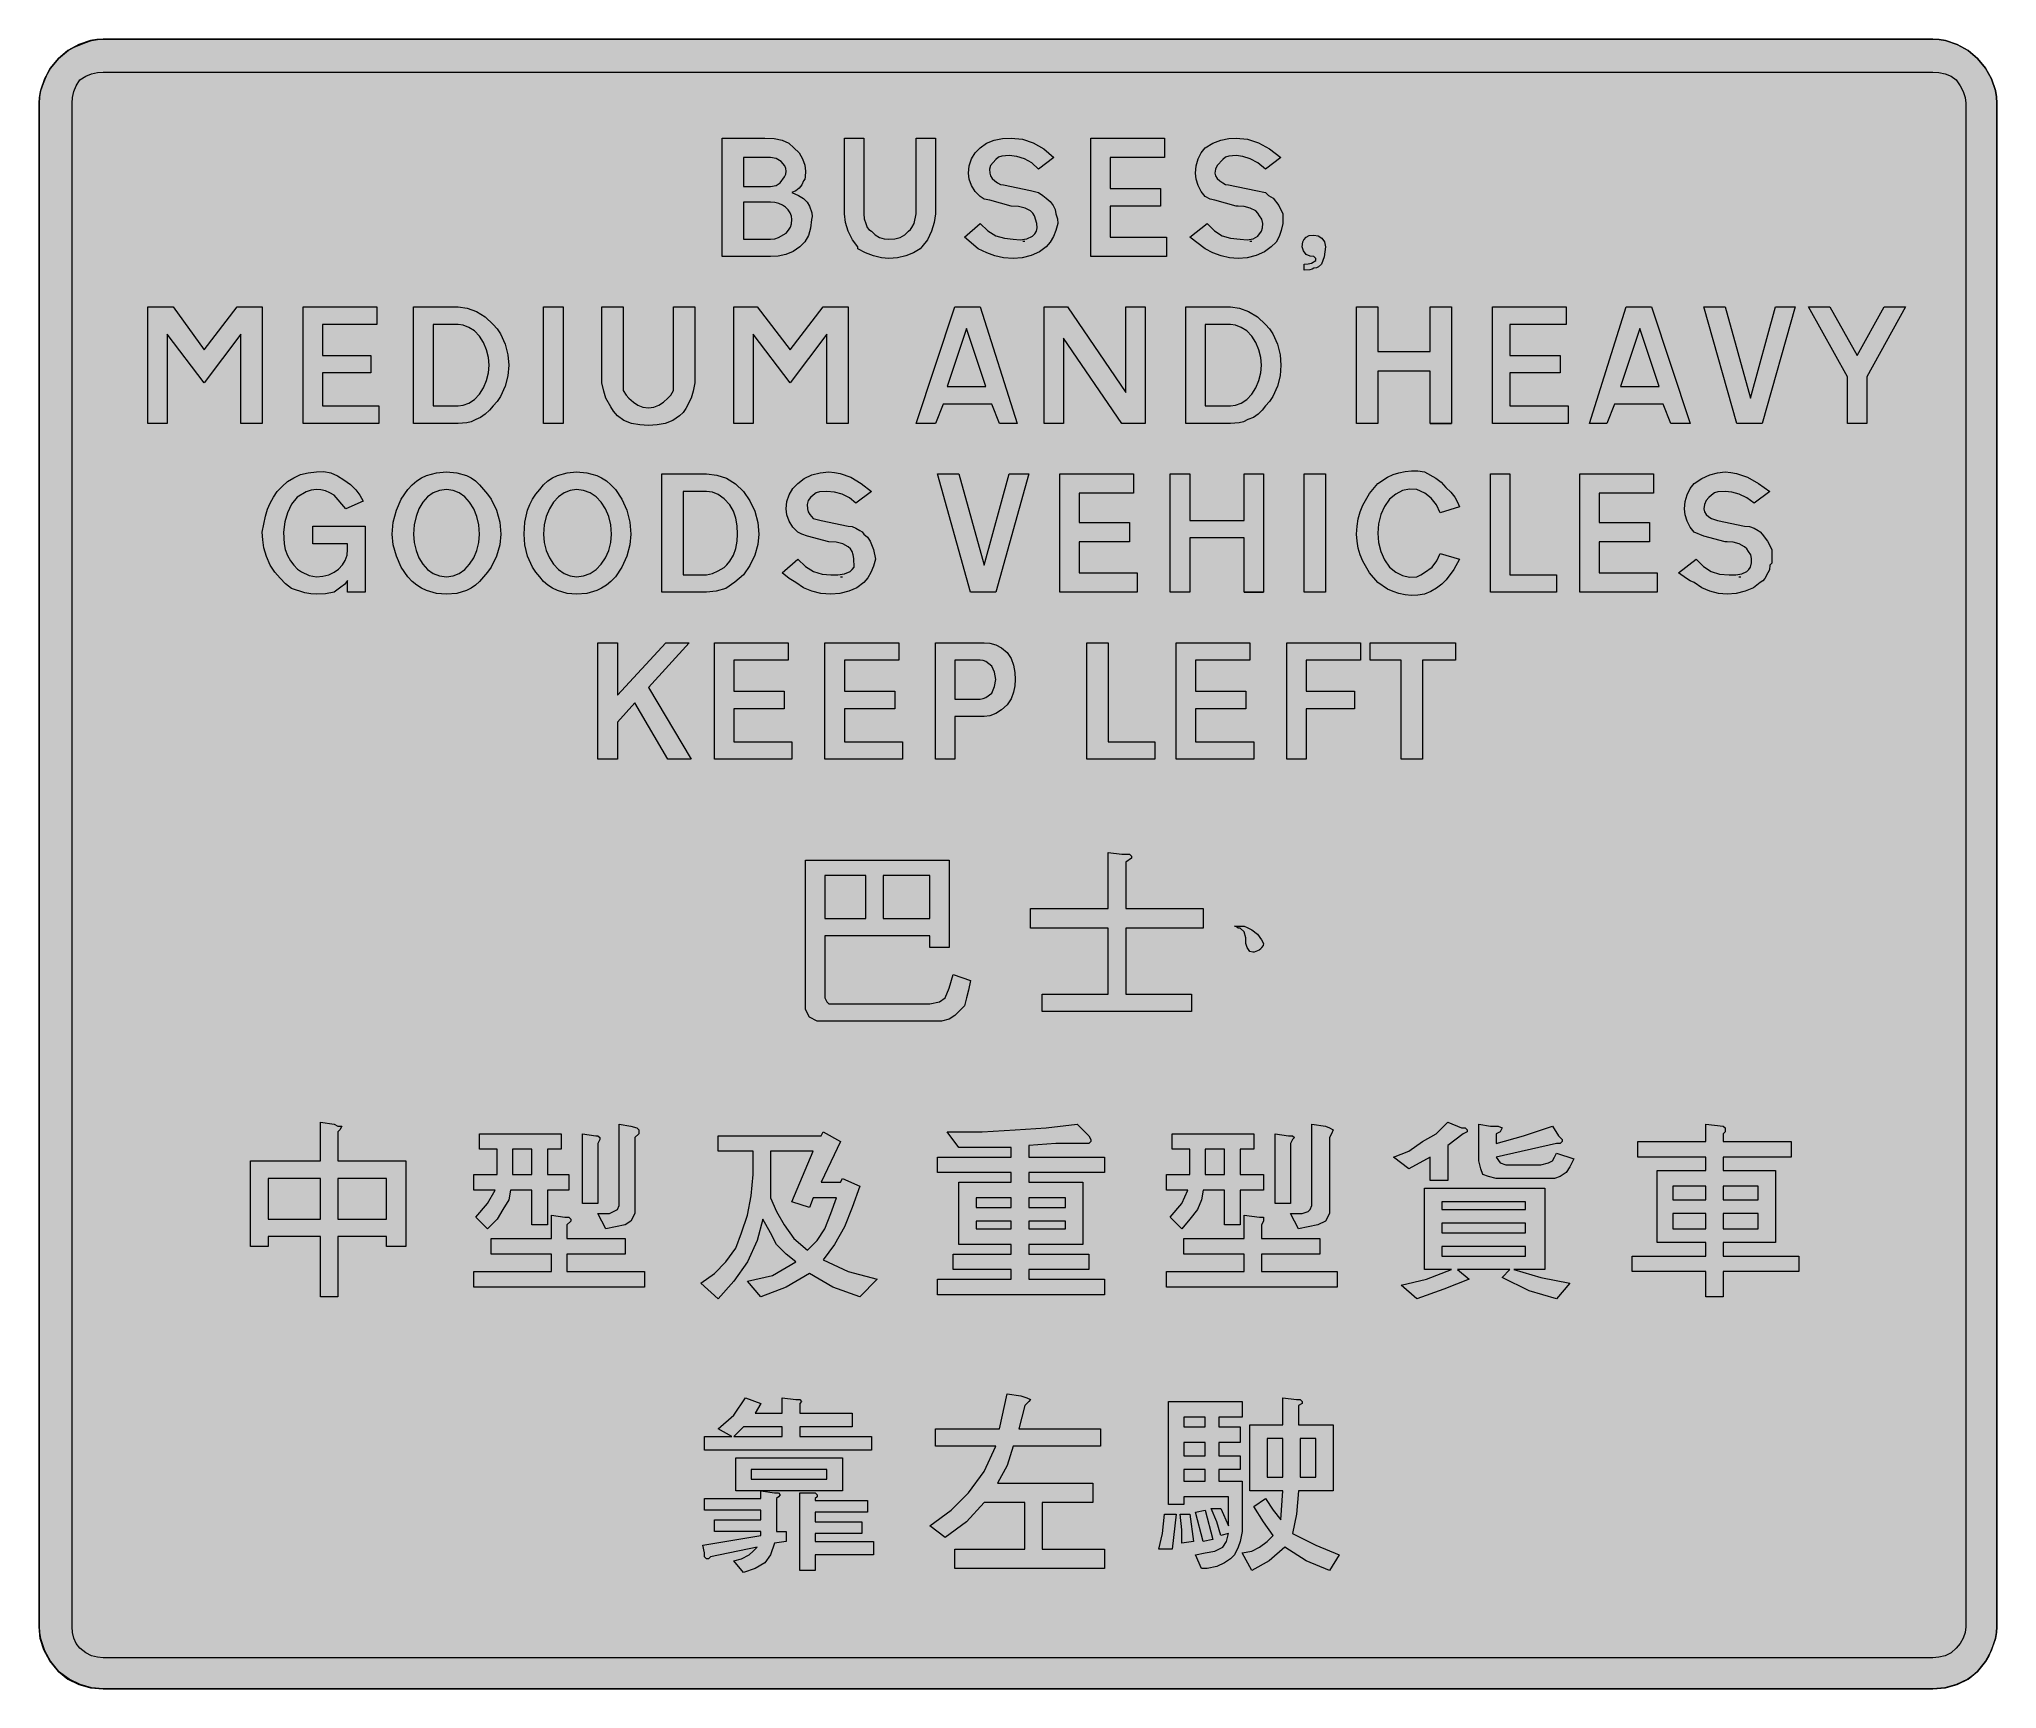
# Model space of a CAD drawing. Header units: metres. Extents: x 133 to 436, y 9 to 264.
import ezdxf

# ---------------------------------------------------------------- set-up
doc = ezdxf.new("R2010")
doc.units = ezdxf.units.M
for name, color, linetype, true_color in [('FILL_BLUE_0000FF', 7, 'Continuous', 0x0000ff), ('FILL_WHITE_FFFFFF', 7, 'Continuous', 0xffffff), ('STROKE_BLUE_0000FF', 7, 'Continuous', 0x0000ff), ('STROKE_WHITE_FFFFFF', 7, 'Continuous', 0xffffff)]:
    doc.layers.add(name, color=color, linetype=linetype, true_color=true_color)

msp = doc.modelspace()

# ---------------------------------------------------------------- hatches: boundary and pattern name
at = {"layer": 'FILL_BLUE_0000FF', "true_color": 0x0000ff}
h = msp.add_hatch(color=7, dxfattribs=at)
h.dxf.hatch_style = 1
h.paths.add_polyline_path([(426.79, 259.2), (427.76, 259), (428.68, 258.63), (429.45, 258.06), (430.06, 257.16), (430.54, 256.26), (430.84, 255.36), (430.95, 254.46), (430.95, 18.96), (430.84, 18.06), (430.54, 17.2), (430.06, 16.39), (429.45, 15.66), (428.68, 14.92), (427.76, 14.46), (426.79, 14.23), (425.85, 14.16), (142.95, 14.16), (142.05, 14.23), (141.15, 14.46), (140.25, 14.92), (139.35, 15.66), (138.78, 16.39), (138.41, 17.2), (138.21, 18.06), (138.15, 18.96), (138.15, 254.46), (138.21, 255.36), (138.41, 256.26), (138.78, 257.16), (139.35, 258.06), (140.25, 258.63), (141.15, 259), (142.05, 259.2), (142.95, 259.26), (425.85, 259.26), (426.79, 259.2)])
at = {"layer": 'FILL_WHITE_FFFFFF', "true_color": 0xffffff}
h = msp.add_hatch(color=7, dxfattribs=at)
h.dxf.hatch_style = 1
h.paths.add_polyline_path([(426.85, 264.3), (427.81, 264.14), (429.64, 263.54), (431.29, 262.59), (432.75, 261.36), (433.98, 259.9), (434.92, 258.25), (435.53, 256.42), (435.69, 255.46), (435.75, 254.46), (435.75, 18.96), (435.69, 18.06), (435.52, 17.16), (435.24, 16.26), (434.85, 15.36), (434.52, 14.46), (434.02, 13.6), (432.75, 12.06), (432.04, 11.43), (431.25, 10.88), (429.52, 10.03), (427.69, 9.53), (425.85, 9.36), (142.95, 9.36), (141.15, 9.53), (139.39, 10.03), (137.68, 10.88), (136.05, 12.06), (134.7, 13.69), (133.76, 15.4), (133.22, 17.16), (133.05, 18.96), (133.05, 254.46), (133.11, 255.36), (133.27, 256.26), (133.56, 257.16), (133.95, 258.06), (134.28, 258.96), (134.77, 259.82), (136.05, 261.36), (137.59, 262.64), (138.45, 263.13), (139.35, 263.46), (140.25, 263.85), (141.15, 264.14), (142.05, 264.3), (142.95, 264.36), (425.85, 264.36), (426.85, 264.3)])
h = msp.add_hatch(color=7, dxfattribs=at)
h.dxf.hatch_style = 1
h.paths.add_polyline_path([(251.81, 239.18), (252.15, 238.56), (252.52, 237.51), (252.57, 236.96), (252.45, 236.46), (252.34, 235.17), (252, 234.02), (251.44, 233.04), (250.65, 232.26), (249.65, 231.52), (248.51, 231.06), (247.32, 230.83), (246.15, 230.76), (238.65, 230.76), (238.65, 249.06), (245.25, 249.06), (246.71, 248.99), (247.95, 248.76), (248.96, 248.3), (249.75, 247.56), (250.54, 246.79), (251.1, 245.87), (251.44, 244.9), (251.55, 243.96), (251.51, 243.1), (251.42, 242.74), (251.25, 242.46), (250.97, 241.84), (250.57, 241.33), (250.07, 240.94), (249.45, 240.66), (250.46, 240.21), (251.25, 239.72), (251.81, 239.18)])
h.paths.add_polyline_path([(247.65, 242.16), (248.32, 243.06), (248.49, 243.51), (248.55, 243.96), (248.5, 244.39), (248.34, 244.79), (247.8, 245.46), (247.03, 245.9), (246.15, 246.06), (241.95, 246.06), (241.95, 241.56), (246.15, 241.56), (247.01, 241.75), (247.65, 242.16)], flags=16)
h.paths.add_polyline_path([(247.35, 233.69), (248.55, 234.36), (248.94, 234.81), (249.22, 235.3), (249.39, 235.84), (249.45, 236.46), (249.38, 237.01), (249.19, 237.51), (248.88, 237.97), (248.47, 238.37), (247.99, 238.7), (247.42, 238.95), (246.81, 239.11), (246.15, 239.16), (241.95, 239.16), (241.95, 233.46), (246.15, 233.46), (246.78, 233.52), (247.35, 233.69)], flags=16)
h = msp.add_hatch(color=7, dxfattribs=at)
h.dxf.hatch_style = 1
h.paths.add_polyline_path([(260.55, 237.36), (260.59, 236.61), (260.85, 235.86), (261.07, 235.26), (261.36, 234.93), (261.75, 234.66), (262.3, 234.09), (262.99, 233.72), (263.73, 233.52), (264.45, 233.46), (265.34, 233.52), (266.17, 233.72), (266.9, 234.09), (267.45, 234.66), (267.8, 234.93), (268.01, 235.26), (268.35, 235.86), (268.65, 237.36), (268.65, 249.06), (271.65, 249.06), (271.65, 237.36), (271.46, 236.01), (271.05, 234.66), (270.41, 233.35), (269.55, 232.26), (269.25, 231.96), (268.25, 231.35), (267.08, 230.87), (265.79, 230.57), (264.45, 230.46), (263.28, 230.57), (262.05, 230.87), (260.82, 231.35), (259.65, 231.96), (259.65, 232.26), (258.79, 233.35), (258.15, 234.66), (257.74, 236.01), (257.55, 237.36), (257.55, 249.06), (260.55, 249.06), (260.55, 237.36)])
h = msp.add_hatch(color=7, dxfattribs=at)
h.dxf.hatch_style = 1
h.paths.add_polyline_path([(286.55, 245.22), (285.41, 245.87), (284.22, 246.24), (283.05, 246.36), (281.89, 246.29), (281.4, 246.11), (280.95, 245.76), (280.16, 244.82), (279.98, 244.28), (280.05, 243.66), (280.15, 243.21), (280.42, 242.8), (280.81, 242.44), (281.25, 242.16), (281.7, 241.9), (282.15, 241.86), (286.35, 240.96), (287.55, 240.66), (288.26, 240.21), (288.75, 239.76), (289.36, 239.26), (289.84, 238.67), (290.14, 238.03), (290.25, 237.36), (290.51, 236.61), (290.55, 235.86), (290.27, 234.79), (289.87, 233.84), (289.37, 232.99), (288.75, 232.26), (287.7, 231.47), (286.42, 230.91), (285.04, 230.57), (283.65, 230.46), (282.17, 230.57), (280.84, 230.87), (279.56, 231.35), (278.25, 231.96), (276.15, 233.76), (278.55, 235.86), (279.73, 234.73), (280.99, 233.98), (282.3, 233.58), (283.65, 233.46), (284.76, 233.35), (285.79, 233.5), (286.65, 233.92), (286.98, 234.25), (287.25, 234.66), (287.37, 235.2), (287.32, 235.86), (286.95, 237.06), (286.68, 237.47), (286.35, 237.8), (285.49, 238.26), (284.46, 238.49), (283.35, 238.56), (280.05, 239.46), (279.19, 239.65), (278.55, 240.06), (277.76, 240.83), (277.2, 241.75), (276.86, 242.72), (276.75, 243.66), (276.86, 244.78), (277.2, 245.84), (277.76, 246.78), (278.55, 247.56), (279.55, 248.3), (280.72, 248.76), (282.01, 248.99), (283.35, 249.06), (285.1, 248.89), (286.76, 248.35), (288.37, 247.41), (289.95, 246.06), (287.55, 244.26), (286.55, 245.22)])
h = msp.add_hatch(color=7, dxfattribs=at)
h.dxf.hatch_style = 1
h.paths.add_polyline_path([(295.65, 249.06), (307.05, 249.06), (307.05, 246.06), (298.65, 246.06), (298.65, 241.26), (306.45, 241.26), (306.45, 238.56), (298.65, 238.56), (298.65, 233.76), (307.35, 233.76), (307.35, 230.76), (295.65, 230.76), (295.65, 249.06)])
h = msp.add_hatch(color=7, dxfattribs=at)
h.dxf.hatch_style = 1
h.paths.add_polyline_path([(321.48, 245.22), (320.29, 245.87), (319.15, 246.24), (318.15, 246.36), (316.99, 246.29), (316.5, 246.11), (316.05, 245.76), (315.22, 244.82), (314.95, 244.28), (314.85, 243.66), (314.95, 243.21), (315.22, 242.8), (315.61, 242.44), (316.05, 242.16), (316.5, 241.9), (316.95, 241.86), (321.15, 240.96), (322.65, 240.66), (323.14, 240.21), (323.85, 239.76), (324.71, 238.67), (325.35, 237.36), (325.35, 235.86), (325.11, 234.79), (324.79, 233.84), (324.3, 232.99), (323.55, 232.26), (322.5, 231.47), (321.23, 230.91), (319.84, 230.57), (318.45, 230.46), (317.1, 230.57), (315.79, 230.87), (314.53, 231.35), (313.35, 231.96), (310.95, 233.76), (313.65, 235.86), (314.78, 234.73), (315.97, 233.98), (317.28, 233.58), (318.75, 233.46), (319.81, 233.35), (320.74, 233.5), (321.49, 233.92), (322.05, 234.66), (322.21, 235.2), (322.24, 235.86), (322.09, 236.52), (321.75, 237.06), (321.49, 237.47), (321.15, 237.8), (320.32, 238.26), (319.39, 238.49), (318.45, 238.56), (318.15, 238.56), (314.85, 239.46), (314.1, 239.65), (313.35, 240.06), (312.74, 240.83), (312.26, 241.75), (311.96, 242.72), (311.85, 243.66), (311.96, 244.78), (312.26, 245.84), (312.74, 246.78), (313.35, 247.56), (314.52, 248.3), (315.75, 248.76), (316.98, 248.99), (318.15, 249.06), (319.9, 248.89), (321.6, 248.35), (323.3, 247.41), (325.05, 246.06), (322.65, 244.26), (321.48, 245.22)])
h = msp.add_hatch(color=7, dxfattribs=at)
h.dxf.hatch_style = 1
h.paths.add_polyline_path([(329.55, 230.8), (328.95, 231.06), (328.54, 231.66), (328.35, 232.26), (328.42, 233.01), (328.6, 233.36), (328.95, 233.76), (329.44, 234.02), (330.15, 234.06), (330.81, 233.95), (331.39, 233.61), (331.8, 233.05), (331.95, 232.26), (331.76, 230.69), (331.35, 229.56), (330.86, 229.15), (330.55, 229.01), (330.15, 228.96), (329.87, 228.79), (329.51, 228.7), (328.65, 228.66), (328.65, 229.56), (329.27, 229.61), (329.77, 229.75), (330.45, 230.16), (330.45, 230.46), (330.15, 230.76), (329.55, 230.8)])
h = msp.add_hatch(color=7, dxfattribs=at)
h.dxf.hatch_style = 1
h.paths.add_polyline_path([(149.85, 222.96), (153.75, 222.96), (158.55, 216.36), (163.65, 222.96), (167.55, 222.96), (167.55, 204.96), (164.25, 204.96), (164.25, 218.76), (158.55, 211.26), (152.85, 218.76), (152.85, 204.96), (149.85, 204.96), (149.85, 222.96)])
h = msp.add_hatch(color=7, dxfattribs=at)
h.dxf.hatch_style = 1
h.paths.add_polyline_path([(173.85, 222.96), (185.25, 222.96), (185.25, 220.26), (176.85, 220.26), (176.85, 215.46), (184.35, 215.46), (184.35, 212.76), (176.85, 212.76), (176.85, 207.66), (185.55, 207.66), (185.55, 204.96), (173.85, 204.96), (173.85, 222.96)])
h = msp.add_hatch(color=7, dxfattribs=at)
h.dxf.hatch_style = 1
h.paths.add_polyline_path([(200.66, 222.28), (202.03, 221.44), (203.25, 220.26), (203.87, 219.56), (204.38, 218.81), (205.12, 217.22), (205.53, 215.58), (205.65, 213.96), (205.53, 212.34), (205.12, 210.7), (204.38, 209.11), (203.87, 208.36), (203.25, 207.66), (202.7, 206.99), (202.01, 206.39), (201.27, 205.89), (200.55, 205.56), (199.87, 205.21), (199.2, 205.04), (197.85, 204.96), (190.95, 204.96), (190.95, 222.96), (197.85, 222.96), (199.24, 222.79), (200.66, 222.28)])
h.paths.add_polyline_path([(193.95, 207.66), (197.85, 207.66), (198.62, 207.77), (199.5, 208.11), (200.38, 208.67), (201.15, 209.46), (201.76, 210.46), (202.24, 211.6), (202.54, 212.79), (202.65, 213.96), (202.54, 215.13), (202.24, 216.32), (201.76, 217.46), (201.15, 218.46), (200.38, 219.25), (199.5, 219.81), (198.62, 220.15), (197.85, 220.26), (193.95, 220.26), (193.95, 207.66)], flags=16)
h = msp.add_hatch(color=7, dxfattribs=at)
h.dxf.hatch_style = 1
h.paths.add_polyline_path([(211.05, 222.96), (214.05, 222.96), (214.05, 204.96), (211.05, 204.96), (211.05, 222.96)])
h = msp.add_hatch(color=7, dxfattribs=at)
h.dxf.hatch_style = 1
h.paths.add_polyline_path([(223.35, 211.26), (223.35, 210.06), (223.8, 209.35), (224.25, 208.86), (224.93, 208.25), (225.64, 207.77), (226.4, 207.47), (227.25, 207.36), (228.1, 207.47), (228.86, 207.77), (229.57, 208.25), (230.25, 208.86), (230.7, 209.35), (231.15, 210.06), (231.15, 211.26), (231.15, 222.96), (234.45, 222.96), (234.45, 211.26), (234.15, 209.95), (233.85, 208.86), (233.06, 207.29), (232.63, 206.67), (232.05, 206.16), (231.05, 205.42), (229.87, 204.96), (228.59, 204.73), (227.25, 204.66), (225.91, 204.73), (224.62, 204.96), (223.45, 205.42), (222.45, 206.16), (221.87, 206.84), (221.44, 207.51), (220.65, 208.86), (220.35, 209.95), (220.05, 211.26), (220.05, 222.96), (223.35, 222.96), (223.35, 211.26)])
h = msp.add_hatch(color=7, dxfattribs=at)
h.dxf.hatch_style = 1
h.paths.add_polyline_path([(240.45, 222.96), (244.05, 222.96), (249.15, 216.36), (254.25, 222.96), (258.15, 222.96), (258.15, 204.96), (254.85, 204.96), (254.85, 218.76), (249.15, 211.26), (243.45, 218.76), (243.45, 204.96), (240.45, 204.96), (240.45, 222.96)])
h = msp.add_hatch(color=7, dxfattribs=at)
h.dxf.hatch_style = 1
h.paths.add_polyline_path([(284.25, 204.96), (281.55, 204.96), (280.35, 207.96), (272.85, 207.96), (271.65, 204.96), (268.65, 204.96), (274.65, 222.96), (278.55, 222.96), (284.25, 204.96)])
h.paths.add_polyline_path([(273.45, 210.66), (279.45, 210.66), (276.45, 219.66), (273.45, 210.66)], flags=16)
h = msp.add_hatch(color=7, dxfattribs=at)
h.dxf.hatch_style = 1
h.paths.add_polyline_path([(291.45, 218.16), (291.45, 204.96), (288.45, 204.96), (288.45, 222.96), (292.05, 222.96), (301.05, 209.76), (301.05, 222.96), (304.05, 222.96), (304.05, 204.96), (300.45, 204.96), (291.45, 218.16)])
h = msp.add_hatch(color=7, dxfattribs=at)
h.dxf.hatch_style = 1
h.paths.add_polyline_path([(320.06, 222.28), (321.43, 221.44), (322.65, 220.26), (323.27, 219.56), (323.78, 218.81), (324.52, 217.22), (324.93, 215.58), (325.05, 213.96), (324.93, 212.34), (324.52, 210.7), (323.78, 209.11), (323.27, 208.36), (322.65, 207.66), (322.14, 206.99), (321.52, 206.39), (320.79, 205.89), (319.95, 205.56), (319.27, 205.21), (318.6, 205.04), (317.25, 204.96), (310.35, 204.96), (310.35, 222.96), (317.25, 222.96), (318.64, 222.79), (320.06, 222.28)])
h.paths.add_polyline_path([(313.35, 207.66), (317.25, 207.66), (318.02, 207.77), (318.9, 208.11), (319.78, 208.67), (320.55, 209.46), (321.16, 210.46), (321.64, 211.6), (321.94, 212.79), (322.05, 213.96), (321.94, 215.13), (321.64, 216.32), (321.16, 217.46), (320.55, 218.46), (319.78, 219.25), (318.9, 219.81), (318.02, 220.15), (317.25, 220.26), (313.35, 220.26), (313.35, 207.66)], flags=16)
h = msp.add_hatch(color=7, dxfattribs=at)
h.dxf.hatch_style = 1
h.paths.add_polyline_path([(348.15, 213.06), (340.05, 213.06), (340.05, 204.96), (336.75, 204.96), (336.75, 222.96), (340.05, 222.96), (340.05, 216.06), (348.15, 216.06), (348.15, 222.96), (351.45, 222.96), (351.45, 204.96), (348.15, 204.96), (348.15, 213.06)])
h = msp.add_hatch(color=7, dxfattribs=at)
h.dxf.hatch_style = 1
h.paths.add_polyline_path([(357.75, 222.96), (369.15, 222.96), (369.15, 220.26), (360.45, 220.26), (360.45, 215.46), (368.25, 215.46), (368.25, 212.76), (360.45, 212.76), (360.45, 207.66), (369.45, 207.66), (369.45, 204.96), (357.75, 204.96), (357.75, 222.96)])
h = msp.add_hatch(color=7, dxfattribs=at)
h.dxf.hatch_style = 1
h.paths.add_polyline_path([(388.35, 204.96), (385.35, 204.96), (384.15, 207.96), (376.65, 207.96), (375.45, 204.96), (372.75, 204.96), (378.45, 222.96), (382.35, 222.96), (388.35, 204.96)])
h.paths.add_polyline_path([(377.55, 210.66), (383.55, 210.66), (380.55, 219.66), (377.55, 210.66)], flags=16)
h = msp.add_hatch(color=7, dxfattribs=at)
h.dxf.hatch_style = 1
h.paths.add_polyline_path([(390.45, 222.96), (393.75, 222.96), (397.65, 208.86), (401.55, 222.96), (404.55, 222.96), (399.45, 204.96), (395.55, 204.96), (390.45, 222.96)])
h = msp.add_hatch(color=7, dxfattribs=at)
h.dxf.hatch_style = 1
h.paths.add_polyline_path([(409.95, 222.96), (414.15, 215.46), (418.35, 222.96), (421.65, 222.96), (415.65, 212.16), (415.65, 204.96), (412.65, 204.96), (412.65, 212.16), (406.65, 222.96), (409.95, 222.96)])
h = msp.add_hatch(color=7, dxfattribs=at)
h.dxf.hatch_style = 1
h.paths.add_polyline_path([(180.25, 180.08), (179.7, 179.65), (178.65, 178.86), (177.3, 178.6), (175.95, 178.56), (175.05, 178.62), (174.11, 178.79), (172.05, 179.46), (171.15, 180.19), (170.29, 181.04), (169.48, 181.99), (168.75, 183.06), (168.18, 184.41), (167.81, 185.72), (167.61, 186.98), (167.55, 188.16), (168.04, 190.64), (168.35, 191.7), (168.75, 192.66), (169.26, 193.56), (169.87, 194.42), (170.61, 195.23), (171.45, 195.96), (172.41, 196.57), (173.47, 197.05), (174.66, 197.35), (175.95, 197.46), (177.07, 197.53), (178.16, 197.31), (179.2, 196.87), (180.15, 196.26), (181.17, 195.53), (181.99, 194.72), (182.64, 193.86), (183.15, 192.96), (180.45, 191.76), (178.65, 193.86), (177.97, 194.25), (177.3, 194.54), (176.62, 194.7), (175.95, 194.76), (175.1, 194.66), (174.34, 194.39), (172.95, 193.56), (172.09, 192.47), (171.45, 191.16), (171.04, 189.77), (170.85, 188.16), (170.92, 186.36), (171.1, 185.46), (171.45, 184.56), (171.93, 183.73), (172.45, 183.03), (173.01, 182.46), (173.59, 182.01), (174.78, 181.44), (175.95, 181.26), (176.93, 181.34), (177.84, 181.58), (178.66, 181.96), (179.36, 182.46), (179.94, 183.08), (180.38, 183.79), (180.65, 184.59), (180.75, 185.46), (180.75, 186.36), (175.35, 186.36), (175.35, 189.06), (183.45, 189.06), (183.45, 178.86), (180.75, 178.86), (180.75, 180.66), (180.25, 180.08)])
h = msp.add_hatch(color=7, dxfattribs=at)
h.dxf.hatch_style = 1
h.paths.add_polyline_path([(199.12, 196.9), (199.84, 196.54), (200.52, 196.07), (201.16, 195.48), (201.75, 194.76), (202.38, 194.05), (202.93, 193.26), (203.77, 191.53), (204.28, 189.7), (204.45, 187.86), (204.28, 186.2), (203.77, 184.45), (202.93, 182.76), (202.38, 181.97), (201.75, 181.26), (201.16, 180.54), (200.52, 179.95), (199.84, 179.48), (199.12, 179.12), (197.62, 178.69), (196.05, 178.56), (194.48, 178.69), (192.94, 179.12), (192.19, 179.48), (191.45, 179.95), (190.74, 180.54), (190.05, 181.26), (189.04, 182.76), (188.29, 184.45), (187.81, 186.2), (187.65, 187.86), (187.81, 189.7), (188.29, 191.53), (189.04, 193.26), (190.05, 194.76), (190.74, 195.48), (191.45, 196.07), (192.19, 196.54), (192.94, 196.9), (194.48, 197.33), (196.05, 197.46), (197.62, 197.33), (199.12, 196.9)])
h.paths.add_polyline_path([(193.99, 194.23), (193.12, 193.61), (192.37, 192.77), (191.77, 191.76), (191.32, 190.58), (191.05, 189.28), (190.95, 187.86), (191.05, 186.54), (191.32, 185.31), (191.77, 184.19), (192.37, 183.21), (193.12, 182.4), (193.99, 181.79), (194.97, 181.4), (196.05, 181.26), (197.04, 181.4), (197.99, 181.79), (198.85, 182.4), (199.61, 183.21), (200.25, 184.19), (200.73, 185.31), (201.04, 186.54), (201.15, 187.86), (201.04, 189.28), (200.73, 190.58), (200.25, 191.76), (199.61, 192.77), (198.85, 193.61), (197.99, 194.23), (197.04, 194.62), (196.05, 194.76), (194.97, 194.62), (193.99, 194.23)], flags=16)
h = msp.add_hatch(color=7, dxfattribs=at)
h.dxf.hatch_style = 1
h.paths.add_polyline_path([(219.26, 196.9), (220.01, 196.54), (220.75, 196.07), (221.46, 195.48), (222.15, 194.76), (223.16, 193.26), (223.91, 191.53), (224.39, 189.7), (224.55, 187.86), (224.39, 186.2), (223.91, 184.45), (223.16, 182.76), (222.15, 181.26), (221.46, 180.54), (220.75, 179.95), (220.01, 179.48), (219.26, 179.12), (217.72, 178.69), (216.15, 178.56), (214.71, 178.69), (213.19, 179.12), (212.44, 179.48), (211.72, 179.95), (211.05, 180.54), (210.45, 181.26), (209.83, 181.97), (209.32, 182.76), (208.57, 184.45), (208.17, 186.2), (208.05, 187.86), (208.17, 189.7), (208.57, 191.53), (208.9, 192.42), (209.32, 193.26), (209.83, 194.05), (210.45, 194.76), (211.05, 195.48), (211.72, 196.07), (212.44, 196.54), (213.19, 196.9), (214.71, 197.33), (216.15, 197.46), (217.72, 197.33), (219.26, 196.9)])
h.paths.add_polyline_path([(214.21, 194.23), (213.35, 193.61), (212.59, 192.77), (211.95, 191.76), (211.47, 190.58), (211.16, 189.28), (211.05, 187.86), (211.16, 186.54), (211.47, 185.31), (211.95, 184.19), (212.59, 183.21), (213.35, 182.4), (214.21, 181.79), (215.16, 181.4), (216.15, 181.26), (217.24, 181.4), (218.26, 181.79), (219.18, 182.4), (219.97, 183.21), (220.63, 184.19), (221.13, 185.31), (221.44, 186.54), (221.55, 187.86), (221.44, 189.28), (221.13, 190.58), (220.63, 191.76), (219.97, 192.77), (219.18, 193.61), (218.26, 194.23), (217.24, 194.62), (216.15, 194.76), (215.16, 194.62), (214.21, 194.23)], flags=16)
h = msp.add_hatch(color=7, dxfattribs=at)
h.dxf.hatch_style = 1
h.paths.add_polyline_path([(239.32, 196.49), (240.72, 195.64), (241.95, 194.46), (242.96, 193.01), (243.71, 191.39), (244.19, 189.65), (244.35, 187.86), (244.19, 186.24), (243.71, 184.6), (242.96, 183.01), (241.95, 181.56), (240.6, 180.4), (239.25, 179.46), (237.75, 179.05), (236.25, 178.86), (229.35, 178.86), (229.35, 197.16), (236.25, 197.16), (237.82, 196.99), (239.32, 196.49)])
h.paths.add_polyline_path([(232.65, 181.56), (236.25, 181.56), (237.15, 181.75), (238.05, 182.16), (238.95, 182.69), (239.4, 183.09), (239.85, 183.66), (240.42, 184.61), (240.79, 185.65), (240.99, 186.74), (241.05, 187.86), (240.99, 189.15), (240.79, 190.34), (240.42, 191.4), (239.85, 192.36), (238.95, 193.32), (238.05, 193.97), (237.15, 194.34), (236.25, 194.46), (232.65, 194.46), (232.65, 181.56)], flags=16)
h = msp.add_hatch(color=7, dxfattribs=at)
h.dxf.hatch_style = 1
h.paths.add_polyline_path([(258.35, 193.45), (257.21, 194.01), (256.02, 194.35), (254.85, 194.46), (253.69, 194.39), (253.2, 194.21), (252.75, 193.86), (252.31, 193.53), (251.96, 193.04), (251.78, 192.43), (251.85, 191.76), (251.95, 191.31), (252.19, 190.9), (252.75, 190.26), (253.95, 189.96), (258.15, 189.06), (258.75, 189.02), (259.35, 188.76), (259.95, 188.42), (260.28, 188.21), (260.55, 187.86), (261.12, 187.36), (261.52, 186.77), (262.05, 185.46), (262.35, 183.96), (262.07, 182.89), (261.67, 181.94), (261.17, 181.09), (260.55, 180.36), (259.5, 179.57), (258.22, 179.01), (256.84, 178.67), (255.45, 178.56), (253.93, 178.67), (252.52, 179.01), (251.23, 179.57), (250.05, 180.36), (249, 181), (247.95, 181.86), (250.35, 183.96), (251.53, 182.83), (252.79, 182.09), (254.1, 181.68), (255.45, 181.56), (256.56, 181.58), (257.59, 181.71), (258.45, 182.07), (258.78, 182.36), (259.05, 182.76), (259.01, 184.07), (258.92, 184.66), (258.75, 185.16), (258.48, 185.57), (258.15, 185.9), (257.29, 186.36), (256.26, 186.59), (255.15, 186.66), (251.85, 187.56), (250.99, 187.86), (250.35, 188.16), (249.56, 188.93), (249, 189.85), (248.66, 190.82), (248.55, 191.76), (248.66, 192.88), (249, 193.93), (249.56, 194.88), (250.35, 195.66), (251.35, 196.45), (252.52, 197.01), (253.81, 197.35), (255.15, 197.46), (256.04, 197.4), (256.9, 197.24), (258.56, 196.64), (260.17, 195.69), (261.75, 194.46), (259.35, 192.66), (258.35, 193.45)])
h = msp.add_hatch(color=7, dxfattribs=at)
h.dxf.hatch_style = 1
h.paths.add_polyline_path([(271.95, 197.16), (275.25, 197.16), (279.15, 183.06), (283.05, 197.16), (286.05, 197.16), (280.95, 178.86), (277.05, 178.86), (271.95, 197.16)])
h = msp.add_hatch(color=7, dxfattribs=at)
h.dxf.hatch_style = 1
h.paths.add_polyline_path([(290.85, 197.16), (302.25, 197.16), (302.25, 194.16), (293.85, 194.16), (293.85, 189.66), (301.65, 189.66), (301.65, 186.66), (293.85, 186.66), (293.85, 181.86), (302.85, 181.86), (302.85, 178.86), (290.85, 178.86), (290.85, 197.16)])
h = msp.add_hatch(color=7, dxfattribs=at)
h.dxf.hatch_style = 1
h.paths.add_polyline_path([(319.35, 187.26), (310.95, 187.26), (310.95, 178.86), (307.95, 178.86), (307.95, 197.16), (310.95, 197.16), (310.95, 189.96), (319.35, 189.96), (319.35, 197.16), (322.35, 197.16), (322.35, 178.86), (319.35, 178.86), (319.35, 187.26)])
h = msp.add_hatch(color=7, dxfattribs=at)
h.dxf.hatch_style = 1
h.paths.add_polyline_path([(328.65, 197.16), (331.95, 197.16), (331.95, 178.86), (328.65, 178.86), (328.65, 197.16)])
h = msp.add_hatch(color=7, dxfattribs=at)
h.dxf.hatch_style = 1
h.paths.add_polyline_path([(349.09, 192.4), (348.3, 193.41), (347.29, 194.2), (346.05, 194.76), (344.93, 194.82), (343.84, 194.57), (342.8, 194.04), (341.85, 193.26), (341.06, 192.14), (340.5, 190.86), (340.16, 189.46), (340.05, 188.01), (340.16, 186.56), (340.5, 185.16), (341.06, 183.88), (341.85, 182.76), (342.8, 181.98), (343.84, 181.45), (344.93, 181.2), (346.05, 181.26), (346.68, 181.54), (347.25, 181.9), (348.45, 182.76), (349.16, 183.7), (349.65, 184.86), (352.65, 183.96), (351.81, 182.36), (350.62, 180.81), (349.91, 180.11), (349.11, 179.49), (348.22, 178.96), (347.25, 178.56), (346.24, 178.4), (345.24, 178.38), (344.26, 178.47), (343.31, 178.67), (342.41, 178.97), (341.55, 179.36), (340.05, 180.36), (338.77, 181.87), (337.72, 183.66), (337.32, 184.64), (337.01, 185.68), (336.82, 186.75), (336.75, 187.86), (336.82, 189.07), (337.01, 190.22), (337.32, 191.3), (337.72, 192.32), (338.77, 194.15), (340.05, 195.66), (341.55, 196.66), (342.41, 197.05), (343.31, 197.35), (344.26, 197.55), (345.24, 197.64), (346.24, 197.62), (347.25, 197.46), (349.01, 196.49), (349.82, 195.86), (350.55, 195.06), (351.34, 194.34), (351.94, 193.56), (352.36, 192.78), (352.65, 192.06), (349.65, 191.16), (349.09, 192.4)])
h = msp.add_hatch(color=7, dxfattribs=at)
h.dxf.hatch_style = 1
h.paths.add_polyline_path([(357.45, 197.16), (360.45, 197.16), (360.45, 181.56), (367.65, 181.56), (367.65, 178.86), (357.45, 178.86), (357.45, 197.16)])
h = msp.add_hatch(color=7, dxfattribs=at)
h.dxf.hatch_style = 1
h.paths.add_polyline_path([(371.25, 197.16), (382.65, 197.16), (382.65, 194.16), (374.25, 194.16), (374.25, 189.66), (382.05, 189.66), (382.05, 186.66), (374.25, 186.66), (374.25, 181.86), (383.25, 181.86), (383.25, 178.86), (371.25, 178.86), (371.25, 197.16)])
h = msp.add_hatch(color=7, dxfattribs=at)
h.dxf.hatch_style = 1
h.paths.add_polyline_path([(397.08, 193.45), (395.89, 194.01), (394.75, 194.35), (393.75, 194.46), (392.59, 194.39), (392.1, 194.21), (391.65, 193.86), (391.21, 193.53), (390.82, 193.04), (390.55, 192.43), (390.45, 191.76), (390.55, 191.31), (390.82, 190.9), (391.21, 190.54), (391.65, 190.26), (392.55, 189.96), (396.75, 189.06), (397.5, 189.02), (398.25, 188.76), (398.85, 188.42), (399.18, 188.21), (399.45, 187.86), (400.31, 186.77), (400.95, 185.46), (400.95, 184.86), (400.95, 184.56), (400.95, 184.26), (400.95, 183.96), (400.95, 183.66), (400.95, 183.36), (400.65, 183.06), (400.61, 182.35), (400.35, 181.86), (399.86, 181), (399.55, 180.64), (399.15, 180.36), (398.1, 179.57), (396.82, 179.01), (395.44, 178.67), (394.05, 178.56), (392.7, 178.67), (391.39, 179.01), (390.13, 179.57), (388.95, 180.36), (388.32, 180.64), (387.75, 181), (386.55, 181.86), (389.25, 183.96), (390.38, 182.83), (391.57, 182.09), (392.88, 181.68), (394.35, 181.56), (395.41, 181.58), (396.34, 181.71), (397.09, 182.07), (397.4, 182.36), (397.65, 182.76), (397.81, 183.43), (397.84, 184.07), (397.69, 184.66), (397.35, 185.16), (397.09, 185.57), (396.75, 185.9), (395.92, 186.36), (394.99, 186.59), (394.05, 186.66), (393.75, 186.66), (390.45, 187.56), (388.95, 188.16), (388.34, 188.93), (387.86, 189.85), (387.56, 190.82), (387.45, 191.76), (387.56, 192.88), (387.86, 193.93), (388.34, 194.88), (388.95, 195.66), (390.12, 196.45), (391.35, 197.01), (392.58, 197.35), (393.75, 197.46), (394.64, 197.4), (395.5, 197.24), (397.2, 196.64), (398.9, 195.69), (400.65, 194.46), (398.25, 192.66), (397.08, 193.45)])
h = msp.add_hatch(color=7, dxfattribs=at)
h.dxf.hatch_style = 1
h.paths.add_polyline_path([(225.15, 161.76), (222.45, 158.76), (222.45, 153.06), (219.45, 153.06), (219.45, 171.06), (222.45, 171.06), (222.45, 162.96), (229.95, 171.06), (233.55, 171.06), (227.25, 164.16), (233.85, 153.06), (230.25, 153.06), (225.15, 161.76)])
h = msp.add_hatch(color=7, dxfattribs=at)
h.dxf.hatch_style = 1
h.paths.add_polyline_path([(237.45, 171.06), (248.85, 171.06), (248.85, 168.36), (240.45, 168.36), (240.45, 163.56), (248.25, 163.56), (248.25, 160.86), (240.45, 160.86), (240.45, 155.76), (249.45, 155.76), (249.45, 153.06), (237.45, 153.06), (237.45, 171.06)])
h = msp.add_hatch(color=7, dxfattribs=at)
h.dxf.hatch_style = 1
h.paths.add_polyline_path([(254.55, 171.06), (265.95, 171.06), (265.95, 168.36), (257.55, 168.36), (257.55, 163.56), (265.35, 163.56), (265.35, 160.86), (257.55, 160.86), (257.55, 155.76), (266.55, 155.76), (266.55, 153.06), (254.55, 153.06), (254.55, 171.06)])
h = msp.add_hatch(color=7, dxfattribs=at)
h.dxf.hatch_style = 1
h.paths.add_polyline_path([(280.95, 170.76), (281.85, 170.3), (282.75, 169.56), (283.32, 168.61), (283.69, 167.57), (283.89, 166.48), (283.95, 165.36), (283.89, 164.41), (283.69, 163.41), (283.32, 162.41), (282.75, 161.46), (281.85, 160.67), (280.95, 160.11), (280.05, 159.77), (279.15, 159.66), (274.65, 159.66), (274.65, 153.06), (271.65, 153.06), (271.65, 171.06), (279.15, 171.06), (280.05, 170.99), (280.95, 170.76)])
h.paths.add_polyline_path([(278.55, 162.36), (279, 162.42), (279.45, 162.59), (280.35, 163.26), (280.76, 164.31), (280.95, 165.36), (280.76, 166.52), (280.35, 167.46), (279.45, 168.14), (279, 168.3), (278.55, 168.36), (274.65, 168.36), (274.65, 162.36), (278.55, 162.36)], flags=16)
h = msp.add_hatch(color=7, dxfattribs=at)
h.dxf.hatch_style = 1
h.paths.add_polyline_path([(295.05, 171.06), (298.35, 171.06), (298.35, 155.76), (305.55, 155.76), (305.55, 153.06), (295.05, 153.06), (295.05, 171.06)])
h = msp.add_hatch(color=7, dxfattribs=at)
h.dxf.hatch_style = 1
h.paths.add_polyline_path([(308.85, 171.06), (320.25, 171.06), (320.25, 168.36), (311.85, 168.36), (311.85, 163.56), (319.65, 163.56), (319.65, 160.86), (311.85, 160.86), (311.85, 155.76), (320.85, 155.76), (320.85, 153.06), (308.85, 153.06), (308.85, 171.06)])
h = msp.add_hatch(color=7, dxfattribs=at)
h.dxf.hatch_style = 1
h.paths.add_polyline_path([(328.95, 153.06), (325.95, 153.06), (325.95, 171.06), (337.35, 171.06), (337.35, 168.36), (328.95, 168.36), (328.95, 163.56), (336.45, 163.56), (336.45, 160.86), (328.95, 160.86), (328.95, 153.06)])
h = msp.add_hatch(color=7, dxfattribs=at)
h.dxf.hatch_style = 1
h.paths.add_polyline_path([(352.05, 168.36), (346.95, 168.36), (346.95, 153.06), (343.65, 153.06), (343.65, 168.36), (338.85, 168.36), (338.85, 171.06), (352.05, 171.06), (352.05, 168.36)])
h = msp.add_hatch(color=7, dxfattribs=at)
h.dxf.hatch_style = 1
h.paths.add_polyline_path([(270.75, 123.96), (270.75, 125.76), (254.55, 125.76), (254.55, 116.76), (254.55, 116.16), (254.85, 115.56), (255.15, 115.26), (256.05, 115.26), (270.75, 115.26), (272.25, 115.56), (273.15, 116.16), (273.75, 117.66), (274.35, 119.76), (277.05, 118.86), (276.75, 117.36), (276.45, 116.16), (276.15, 114.96), (275.25, 114.06), (274.65, 113.46), (273.75, 112.86), (272.55, 112.56), (271.35, 112.56), (254.85, 112.56), (253.35, 112.56), (252.15, 113.16), (251.55, 114.36), (251.55, 115.86), (251.55, 137.46), (273.75, 137.46), (273.75, 123.96), (270.75, 123.96)])
h.paths.add_polyline_path([(254.55, 135.06), (254.55, 128.46), (260.85, 128.46), (260.85, 135.06), (254.55, 135.06)], flags=16)
h.paths.add_polyline_path([(270.75, 135.06), (263.55, 135.06), (263.55, 128.46), (270.75, 128.46), (270.75, 135.06)], flags=16)
h = msp.add_hatch(color=7, dxfattribs=at)
h.dxf.hatch_style = 1
h.paths.add_polyline_path([(301.65, 138.36), (301.95, 138.06), (301.95, 137.76), (301.05, 137.16), (301.05, 129.96), (313.05, 129.96), (313.05, 126.96), (301.05, 126.96), (301.05, 116.76), (311.25, 116.76), (311.25, 114.06), (288.15, 114.06), (288.15, 116.76), (298.35, 116.76), (298.35, 126.96), (286.35, 126.96), (286.35, 129.96), (298.35, 129.96), (298.35, 138.66), (300.45, 138.36), (301.65, 138.36)])
h = msp.add_hatch(color=7, dxfattribs=at)
h.dxf.hatch_style = 1
h.paths.add_polyline_path([(319.65, 125.46), (319.35, 126.36), (318.75, 126.96), (318.45, 126.96), (318.15, 127.22), (317.85, 127.26), (319.35, 127.26), (319.84, 127.07), (320.55, 126.66), (321.41, 126.02), (322.05, 125.16), (322.35, 124.56), (322.31, 124.26), (322.05, 123.96), (321.95, 123.74), (321.71, 123.55), (321.15, 123.36), (320.92, 123.23), (320.7, 123.25), (320.25, 123.36), (319.84, 123.96), (319.65, 124.56), (319.65, 125.46)])
h = msp.add_hatch(color=7, dxfattribs=at)
h.dxf.hatch_style = 1
h.paths.add_polyline_path([(179.55, 95.76), (179.25, 95.46), (179.25, 90.96), (189.75, 90.96), (189.75, 77.76), (186.75, 77.76), (186.75, 79.26), (179.25, 79.26), (179.25, 69.96), (176.55, 69.96), (176.55, 79.26), (168.45, 79.26), (168.45, 77.76), (165.75, 77.76), (165.75, 90.96), (176.55, 90.96), (176.55, 96.96), (178.65, 96.66), (179.25, 96.36), (179.85, 96.36), (179.55, 95.76)])
h.paths.add_polyline_path([(179.25, 88.26), (179.25, 81.96), (186.75, 81.96), (186.75, 88.26), (179.25, 88.26)], flags=16)
h.paths.add_polyline_path([(176.55, 88.26), (168.45, 88.26), (168.45, 81.96), (176.55, 81.96), (176.55, 88.26)], flags=16)
h = msp.add_hatch(color=7, dxfattribs=at)
h.dxf.hatch_style = 1
h.paths.add_polyline_path([(344.85, 92.46), (346.95, 93.96), (349.05, 95.16), (350.85, 96.96), (352.95, 96.06), (353.55, 96.06), (353.85, 95.76), (353.85, 95.46), (353.25, 95.16), (350.85, 93.36), (350.85, 87.96), (348.15, 87.96), (348.15, 91.56), (344.85, 89.76), (342.45, 91.56), (344.85, 92.46)])
h = msp.add_hatch(color=7, dxfattribs=at)
h.dxf.hatch_style = 1
h.paths.add_polyline_path([(213.75, 92.76), (211.65, 92.76), (211.65, 88.86), (214.95, 88.86), (214.95, 86.46), (211.65, 86.46), (211.65, 81.06), (209.25, 81.06), (209.25, 86.46), (205.95, 86.46), (205.65, 84.96), (204.75, 83.46), (203.85, 81.96), (202.35, 80.46), (200.55, 82.26), (202.35, 84.36), (203.55, 86.46), (200.25, 86.46), (200.25, 88.86), (203.85, 88.86), (203.85, 92.76), (201.15, 92.76), (201.15, 95.16), (213.75, 95.16), (213.75, 92.76)])
h.paths.add_polyline_path([(209.25, 92.76), (206.25, 92.76), (206.25, 88.86), (209.25, 88.86), (209.25, 92.76)], flags=16)
h = msp.add_hatch(color=7, dxfattribs=at)
h.dxf.hatch_style = 1
h.paths.add_polyline_path([(217.05, 95.16), (219.15, 94.86), (219.45, 94.86), (219.75, 94.56), (219.75, 94.26), (219.45, 93.66), (219.45, 84.36), (217.05, 84.36), (217.05, 95.16)])
h = msp.add_hatch(color=7, dxfattribs=at)
h.dxf.hatch_style = 1
h.paths.add_polyline_path([(221.25, 82.86), (221.85, 83.16), (222.45, 83.46), (222.75, 84.06), (222.75, 84.66), (222.75, 96.66), (224.55, 96.36), (225.45, 96.06), (225.75, 95.76), (225.75, 95.16), (225.15, 94.56), (225.15, 84.36), (225.15, 82.86), (224.55, 81.66), (223.65, 81.06), (222.15, 80.76), (220.65, 80.46), (219.45, 82.86), (221.25, 82.86)])
h = msp.add_hatch(color=7, dxfattribs=at)
h.dxf.hatch_style = 1
h.paths.add_polyline_path([(254.25, 95.46), (256.95, 93.96), (253.95, 87.66), (256.95, 87.66), (257.25, 88.26), (259.95, 87.06), (258.75, 83.76), (257.55, 80.76), (256.05, 78.06), (254.25, 75.66), (258.15, 73.86), (262.65, 72.66), (259.95, 69.96), (255.75, 71.46), (252.15, 73.56), (248.55, 71.46), (244.65, 69.96), (242.55, 72.36), (246.45, 73.26), (250.05, 75.36), (248.55, 76.56), (247.05, 78.06), (246.15, 79.86), (244.95, 81.96), (244.05, 78.66), (242.55, 75.36), (240.45, 72.36), (238.05, 69.66), (235.35, 72.06), (237.45, 73.56), (239.25, 75.36), (240.75, 77.46), (241.65, 79.86), (242.55, 82.56), (243.15, 85.56), (243.45, 88.86), (243.45, 92.46), (238.05, 92.46), (238.05, 94.86), (253.95, 94.86), (254.25, 95.46)])
h.paths.add_polyline_path([(247.05, 83.16), (248.25, 81.06), (249.75, 78.96), (251.85, 77.16), (253.35, 78.66), (254.55, 80.46), (255.45, 82.86), (256.35, 85.26), (252.75, 85.26), (252.15, 83.76), (249.45, 84.66), (252.75, 92.46), (246.15, 92.46), (246.15, 85.26), (247.05, 83.16)], flags=16)
h = msp.add_hatch(color=7, dxfattribs=at)
h.dxf.hatch_style = 1
h.paths.add_polyline_path([(295.35, 94.86), (295.65, 94.26), (295.65, 93.96), (295.35, 93.66), (294.15, 93.66), (290.25, 93.66), (286.05, 93.36), (286.05, 91.56), (297.75, 91.56), (297.75, 89.16), (286.05, 89.16), (286.05, 87.66), (294.45, 87.66), (294.45, 78.06), (286.05, 78.06), (286.05, 76.56), (295.35, 76.56), (295.35, 74.16), (286.05, 74.16), (286.05, 72.66), (297.75, 72.66), (297.75, 70.26), (271.95, 70.26), (271.95, 72.66), (283.35, 72.66), (283.35, 74.16), (274.35, 74.16), (274.35, 76.56), (283.35, 76.56), (283.35, 78.06), (275.25, 78.06), (275.25, 87.66), (283.35, 87.66), (283.35, 89.16), (271.95, 89.16), (271.95, 91.56), (283.35, 91.56), (283.35, 93.06), (275.25, 93.06), (273.45, 95.46), (278.85, 95.46), (283.95, 95.76), (288.75, 96.06), (293.55, 96.66), (295.35, 94.86)])
h.paths.add_polyline_path([(283.35, 80.46), (283.35, 81.66), (277.95, 81.66), (277.95, 80.46), (283.35, 80.46)], flags=16)
h.paths.add_polyline_path([(277.95, 83.76), (283.35, 83.76), (283.35, 85.26), (277.95, 85.26), (277.95, 83.76)], flags=16)
h.paths.add_polyline_path([(286.05, 81.66), (286.05, 80.46), (291.75, 80.46), (291.75, 81.66), (286.05, 81.66)], flags=16)
h.paths.add_polyline_path([(291.75, 85.26), (286.05, 85.26), (286.05, 83.76), (291.75, 83.76), (291.75, 85.26)], flags=16)
h = msp.add_hatch(color=7, dxfattribs=at)
h.dxf.hatch_style = 1
h.paths.add_polyline_path([(320.85, 92.76), (318.75, 92.76), (318.75, 88.86), (322.35, 88.86), (322.35, 86.46), (318.75, 86.46), (318.75, 81.06), (316.35, 81.06), (316.35, 86.46), (313.05, 86.46), (312.75, 84.96), (312.15, 83.46), (310.95, 81.96), (309.75, 80.46), (307.95, 82.26), (309.75, 84.36), (310.65, 86.46), (307.35, 86.46), (307.35, 88.86), (310.95, 88.86), (310.95, 92.76), (308.25, 92.76), (308.25, 95.16), (320.85, 95.16), (320.85, 92.76)])
h.paths.add_polyline_path([(316.35, 92.76), (313.35, 92.76), (313.35, 88.86), (316.35, 88.86), (316.35, 92.76)], flags=16)
h = msp.add_hatch(color=7, dxfattribs=at)
h.dxf.hatch_style = 1
h.paths.add_polyline_path([(324.15, 95.16), (326.25, 94.86), (326.85, 94.86), (327.15, 94.56), (326.85, 94.26), (326.55, 93.66), (326.55, 84.36), (324.15, 84.36), (324.15, 95.16)])
h = msp.add_hatch(color=7, dxfattribs=at)
h.dxf.hatch_style = 1
h.paths.add_polyline_path([(328.35, 82.86), (329.25, 83.16), (329.55, 83.46), (329.85, 84.06), (329.85, 84.66), (329.85, 96.66), (331.95, 96.36), (332.55, 96.06), (333.15, 95.76), (332.85, 95.16), (332.55, 94.56), (332.55, 84.36), (332.55, 82.86), (331.95, 81.66), (330.75, 81.06), (329.25, 80.76), (327.75, 80.46), (326.55, 82.86), (328.35, 82.86)])
h = msp.add_hatch(color=7, dxfattribs=at)
h.dxf.hatch_style = 1
h.paths.add_polyline_path([(357.45, 96.36), (358.65, 96.36), (359.25, 96.06), (358.95, 95.46), (358.35, 95.16), (358.35, 93.66), (362.55, 94.86), (367.05, 96.36), (367.95, 94.86), (368.55, 94.26), (368.55, 93.96), (368.25, 93.66), (367.65, 93.66), (358.35, 91.56), (358.95, 90.66), (359.85, 90.36), (365.25, 90.36), (366.45, 90.66), (367.05, 90.96), (367.35, 91.56), (367.65, 92.16), (370.35, 91.26), (369.75, 90.06), (369.15, 89.16), (368.25, 88.56), (367.35, 88.26), (358.35, 88.26), (357.15, 88.56), (356.25, 88.86), (355.95, 89.76), (355.65, 90.96), (355.65, 96.66), (357.45, 96.36)])
h = msp.add_hatch(color=7, dxfattribs=at)
h.dxf.hatch_style = 1
h.paths.add_polyline_path([(393.75, 95.76), (393.75, 95.46), (393.45, 95.16), (393.45, 93.96), (403.95, 93.96), (403.95, 91.56), (393.45, 91.56), (393.45, 89.46), (401.55, 89.46), (401.55, 78.36), (393.45, 78.36), (393.45, 76.26), (405.15, 76.26), (405.15, 73.86), (393.45, 73.86), (393.45, 69.96), (390.75, 69.96), (390.75, 73.86), (379.35, 73.86), (379.35, 76.26), (390.75, 76.26), (390.75, 78.36), (383.25, 78.36), (383.25, 89.46), (390.75, 89.46), (390.75, 91.56), (380.25, 91.56), (380.25, 93.96), (390.75, 93.96), (390.75, 96.66), (393.45, 96.36), (393.75, 96.06), (393.75, 95.76)])
h.paths.add_polyline_path([(390.75, 84.96), (390.75, 87.06), (385.65, 87.06), (385.65, 84.96), (390.75, 84.96)], flags=16)
h.paths.add_polyline_path([(385.65, 80.46), (390.75, 80.46), (390.75, 82.86), (385.65, 82.86), (385.65, 80.46)], flags=16)
h.paths.add_polyline_path([(393.45, 87.06), (393.45, 84.96), (398.85, 84.96), (398.85, 87.06), (393.45, 87.06)], flags=16)
h.paths.add_polyline_path([(398.85, 82.86), (393.45, 82.86), (393.45, 80.46), (398.85, 80.46), (398.85, 82.86)], flags=16)
h = msp.add_hatch(color=7, dxfattribs=at)
h.dxf.hatch_style = 1
h.paths.add_polyline_path([(365.25, 72.96), (369.75, 72.06), (367.65, 69.66), (363.45, 70.86), (359.25, 72.96), (360.45, 74.16), (352.35, 74.16), (354.15, 72.66), (350.25, 71.16), (346.05, 69.66), (343.65, 71.76), (347.55, 72.66), (351.45, 74.16), (347.25, 74.16), (347.25, 86.76), (365.85, 86.76), (365.85, 74.16), (361.05, 74.16), (365.25, 72.96)])
h.paths.add_polyline_path([(349.95, 83.46), (362.85, 83.46), (362.85, 84.66), (349.95, 84.66), (349.95, 83.46)], flags=16)
h.paths.add_polyline_path([(349.95, 77.76), (349.95, 76.26), (362.85, 76.26), (362.85, 77.76), (349.95, 77.76)], flags=16)
h.paths.add_polyline_path([(362.85, 81.36), (349.95, 81.36), (349.95, 79.86), (362.85, 79.86), (362.85, 81.36)], flags=16)
h = msp.add_hatch(color=7, dxfattribs=at)
h.dxf.hatch_style = 1
h.paths.add_polyline_path([(214.35, 82.26), (214.95, 82.26), (215.25, 81.96), (215.25, 81.66), (214.65, 81.06), (214.65, 78.96), (223.65, 78.96), (223.65, 76.56), (214.65, 76.56), (214.65, 73.86), (226.65, 73.86), (226.65, 71.46), (200.25, 71.46), (200.25, 73.86), (212.25, 73.86), (212.25, 76.56), (202.95, 76.56), (202.95, 78.96), (212.25, 78.96), (212.25, 82.56), (214.35, 82.26)])
h = msp.add_hatch(color=7, dxfattribs=at)
h.dxf.hatch_style = 1
h.paths.add_polyline_path([(321.75, 82.26), (322.35, 82.26), (322.35, 81.96), (322.35, 81.66), (322.05, 81.06), (322.05, 78.96), (331.05, 78.96), (331.05, 76.56), (322.05, 76.56), (322.05, 73.86), (333.75, 73.86), (333.75, 71.46), (307.35, 71.46), (307.35, 73.86), (319.35, 73.86), (319.35, 76.56), (310.05, 76.56), (310.05, 78.96), (319.35, 78.96), (319.35, 82.56), (321.75, 82.26)])
h = msp.add_hatch(color=7, dxfattribs=at)
h.dxf.hatch_style = 1
h.paths.add_polyline_path([(281.55, 49.56), (282.75, 54.96), (284.85, 54.66), (285.75, 54.36), (286.35, 54.06), (286.05, 53.76), (285.45, 53.16), (284.55, 49.56), (297.15, 49.56), (297.15, 46.86), (283.65, 46.86), (282.75, 43.86), (281.25, 41.16), (295.95, 41.16), (295.95, 38.16), (288.15, 38.16), (288.15, 30.96), (297.75, 30.96), (297.75, 27.96), (274.65, 27.96), (274.65, 30.96), (285.45, 30.96), (285.45, 38.16), (279.15, 38.16), (276.45, 35.16), (273.15, 32.76), (270.75, 34.56), (274.05, 36.96), (276.75, 39.66), (279.15, 42.96), (280.95, 46.86), (271.65, 46.86), (271.65, 49.56), (281.55, 49.56)])
h = msp.add_hatch(color=7, dxfattribs=at)
h.dxf.hatch_style = 1
h.paths.add_polyline_path([(247.95, 51.96), (247.95, 54.36), (250.05, 54.06), (250.65, 54.06), (250.95, 53.76), (250.65, 53.46), (250.65, 51.96), (258.75, 51.96), (258.75, 49.86), (250.65, 49.86), (250.65, 48.36), (261.75, 48.36), (261.75, 46.26), (235.95, 46.26), (235.95, 48.36), (240.15, 48.36), (238.05, 49.56), (240.45, 51.66), (242.25, 54.36), (244.65, 53.46), (243.75, 51.96), (247.95, 51.96)])
h.paths.add_polyline_path([(247.95, 48.36), (247.95, 49.86), (241.95, 49.86), (240.45, 48.36), (247.95, 48.36)], flags=16)
h = msp.add_hatch(color=7, dxfattribs=at)
h.dxf.hatch_style = 1
h.paths.add_polyline_path([(315.45, 49.86), (318.75, 49.86), (318.75, 47.46), (315.45, 47.46), (315.45, 45.36), (318.75, 45.36), (318.75, 43.26), (315.45, 43.26), (315.45, 41.46), (319.05, 41.46), (319.05, 35.16), (319.05, 33.66), (318.75, 32.16), (318.45, 31.26), (317.85, 30.06), (317.25, 29.46), (316.35, 28.86), (315.15, 28.26), (313.65, 27.96), (312.75, 27.96), (311.85, 30.06), (313.35, 30.36), (314.85, 30.66), (316.05, 31.26), (316.65, 32.16), (316.95, 33.36), (315.75, 33.06), (315.15, 35.16), (314.25, 37.26), (315.75, 37.26), (316.95, 34.56), (316.95, 39.06), (310.05, 39.06), (310.05, 37.86), (307.65, 37.86), (307.65, 53.76), (319.05, 53.76), (319.05, 51.36), (315.45, 51.36), (315.45, 49.86)])
h.paths.add_polyline_path([(310.05, 49.86), (313.35, 49.86), (313.35, 51.36), (310.05, 51.36), (310.05, 49.86)], flags=16)
h.paths.add_polyline_path([(310.05, 47.46), (310.05, 45.36), (313.35, 45.36), (313.35, 47.46), (310.05, 47.46)], flags=16)
h.paths.add_polyline_path([(313.35, 43.26), (310.05, 43.26), (310.05, 41.46), (313.35, 41.46), (313.35, 43.26)], flags=16)
h = msp.add_hatch(color=7, dxfattribs=at)
h.dxf.hatch_style = 1
h.paths.add_polyline_path([(328.35, 53.76), (328.35, 53.46), (327.75, 53.16), (327.75, 50.16), (333.15, 50.16), (333.15, 39.96), (327.75, 39.96), (327.45, 36.36), (326.85, 33.36), (330.45, 31.56), (334.05, 30.06), (332.55, 27.66), (328.95, 29.16), (325.65, 31.26), (323.25, 29.16), (320.55, 27.66), (319.05, 30.36), (320.55, 30.66), (321.75, 31.26), (322.95, 32.16), (323.85, 33.06), (322.35, 35.16), (320.85, 37.56), (322.65, 38.76), (323.85, 36.96), (325.05, 35.46), (325.35, 39.96), (320.25, 39.96), (320.25, 50.16), (325.35, 50.16), (325.35, 54.36), (327.45, 54.06), (328.05, 54.06), (328.35, 53.76)])
h.paths.add_polyline_path([(322.95, 48.06), (322.95, 42.06), (325.35, 42.06), (325.35, 48.06), (322.95, 48.06)], flags=16)
h.paths.add_polyline_path([(330.45, 48.06), (328.05, 48.06), (328.05, 42.06), (330.45, 42.06), (330.45, 48.06)], flags=16)
h = msp.add_hatch(color=7, dxfattribs=at)
h.dxf.hatch_style = 1
h.paths.add_polyline_path([(257.25, 39.96), (240.75, 39.96), (240.75, 45.06), (257.25, 45.06), (257.25, 39.96)])
h.paths.add_polyline_path([(254.85, 43.26), (243.15, 43.26), (243.15, 41.76), (254.85, 41.76), (254.85, 43.26)], flags=16)
h = msp.add_hatch(color=7, dxfattribs=at)
h.dxf.hatch_style = 1
h.paths.add_polyline_path([(246.75, 39.66), (247.35, 39.66), (247.65, 39.36), (247.35, 39.06), (247.05, 38.76), (247.05, 33.66), (248.55, 33.66), (248.55, 32.16), (246.75, 31.86), (246.15, 30.06), (245.25, 28.86), (243.75, 27.96), (241.95, 27.36), (240.45, 29.16), (241.65, 29.46), (242.85, 30.06), (243.45, 30.66), (244.05, 31.26), (236.85, 29.76), (236.55, 29.46), (236.25, 29.46), (235.95, 29.76), (235.95, 30.36), (235.65, 31.56), (244.65, 33.06), (244.65, 33.66), (237.45, 33.66), (237.45, 35.46), (244.65, 35.46), (244.65, 36.96), (235.95, 36.96), (235.95, 38.76), (244.65, 38.76), (244.65, 39.96), (246.75, 39.66)])
h = msp.add_hatch(color=7, dxfattribs=at)
h.dxf.hatch_style = 1
h.paths.add_polyline_path([(252.45, 39.66), (253.05, 39.66), (253.35, 39.36), (253.35, 39.06), (253.05, 38.76), (253.05, 38.46), (261.15, 38.46), (261.15, 36.66), (253.05, 36.66), (253.05, 35.16), (260.25, 35.16), (260.25, 33.36), (253.05, 33.36), (253.05, 32.16), (262.05, 32.16), (262.05, 30.06), (253.05, 30.06), (253.05, 27.66), (250.65, 27.66), (250.65, 39.66), (252.45, 39.66)])
h = msp.add_hatch(color=7, dxfattribs=at)
h.dxf.hatch_style = 1
h.paths.add_polyline_path([(308.25, 30.96), (306.15, 30.96), (306.75, 33.36), (307.05, 36.36), (308.85, 36.36), (308.25, 30.96)])
h = msp.add_hatch(color=7, dxfattribs=at)
h.dxf.hatch_style = 1
h.paths.add_polyline_path([(311.55, 32.16), (309.75, 31.86), (309.75, 33.96), (309.45, 36.36), (310.95, 36.36), (311.55, 32.16)])
h = msp.add_hatch(color=7, dxfattribs=at)
h.dxf.hatch_style = 1
h.paths.add_polyline_path([(314.55, 32.46), (313.05, 32.16), (311.85, 36.66), (313.35, 36.96), (314.55, 32.46)])

# ---------------------------------------------------------------- linework, layer by layer
at = {"layer": 'FILL_BLUE_0000FF', "lineweight": 0, "true_color": 0x0000ff}
msp.add_lwpolyline([(426.79, 259.2), (427.76, 259), (428.68, 258.63), (429.45, 258.06), (430.06, 257.16), (430.54, 256.26), (430.84, 255.36), (430.95, 254.46), (430.95, 18.96), (430.84, 18.06), (430.54, 17.2), (430.06, 16.39), (429.45, 15.66), (428.68, 14.92), (427.76, 14.46), (426.79, 14.23), (425.85, 14.16), (142.95, 14.16), (142.05, 14.23), (141.15, 14.46), (140.25, 14.92), (139.35, 15.66), (138.78, 16.39), (138.41, 17.2), (138.21, 18.06), (138.15, 18.96), (138.15, 254.46), (138.21, 255.36), (138.41, 256.26), (138.78, 257.16), (139.35, 258.06), (140.25, 258.63), (141.15, 259), (142.05, 259.2), (142.95, 259.26), (425.85, 259.26)], close=True, dxfattribs=at)
at = {"layer": 'FILL_WHITE_FFFFFF', "lineweight": 0, "true_color": 0xffffff}
for points in [[(426.85, 264.3), (427.81, 264.14), (429.64, 263.54), (431.29, 262.59), (432.75, 261.36), (433.98, 259.9), (434.92, 258.25), (435.53, 256.42), (435.69, 255.46), (435.75, 254.46), (435.75, 18.96), (435.69, 18.06), (435.52, 17.16), (435.24, 16.26), (434.85, 15.36), (434.52, 14.46), (434.02, 13.6), (432.75, 12.06), (432.04, 11.43), (431.25, 10.88), (429.52, 10.03), (427.69, 9.53), (425.85, 9.36), (142.95, 9.36), (141.15, 9.53), (139.39, 10.03), (137.68, 10.88), (136.05, 12.06), (134.7, 13.69), (133.76, 15.4), (133.22, 17.16), (133.05, 18.96), (133.05, 254.46), (133.11, 255.36), (133.27, 256.26), (133.56, 257.16), (133.95, 258.06), (134.28, 258.96), (134.77, 259.82), (136.05, 261.36), (137.59, 262.64), (138.45, 263.13), (139.35, 263.46), (140.25, 263.85), (141.15, 264.14), (142.05, 264.3), (142.95, 264.36), (425.85, 264.36)], [(251.81, 239.18), (252.15, 238.56), (252.52, 237.51), (252.57, 236.96), (252.45, 236.46), (252.34, 235.17), (252, 234.02), (251.44, 233.04), (250.65, 232.26), (249.65, 231.52), (248.51, 231.06), (247.32, 230.83), (246.15, 230.76), (238.65, 230.76), (238.65, 249.06), (245.25, 249.06), (246.71, 248.99), (247.95, 248.76), (248.96, 248.3), (249.75, 247.56), (250.54, 246.79), (251.1, 245.87), (251.44, 244.9), (251.55, 243.96), (251.51, 243.1), (251.42, 242.74), (251.25, 242.46), (250.97, 241.84), (250.57, 241.33), (250.07, 240.94), (249.45, 240.66), (250.46, 240.21), (251.25, 239.72)], [(260.55, 237.36), (260.59, 236.61), (260.85, 235.86), (261.07, 235.26), (261.36, 234.93), (261.75, 234.66), (262.3, 234.09), (262.99, 233.72), (263.73, 233.52), (264.45, 233.46), (265.34, 233.52), (266.17, 233.72), (266.9, 234.09), (267.45, 234.66), (267.8, 234.93), (268.01, 235.26), (268.35, 235.86), (268.65, 237.36), (268.65, 249.06), (271.65, 249.06), (271.65, 237.36), (271.46, 236.01), (271.05, 234.66), (270.41, 233.35), (269.55, 232.26), (269.25, 231.96), (268.25, 231.35), (267.08, 230.87), (265.79, 230.57), (264.45, 230.46), (263.28, 230.57), (262.05, 230.87), (260.82, 231.35), (259.65, 231.96), (259.65, 232.26), (258.79, 233.35), (258.15, 234.66), (257.74, 236.01), (257.55, 237.36), (257.55, 249.06), (260.55, 249.06)], [(286.55, 245.22), (285.41, 245.87), (284.22, 246.24), (283.05, 246.36), (281.89, 246.29), (281.4, 246.11), (280.95, 245.76), (280.16, 244.82), (279.98, 244.28), (280.05, 243.66), (280.15, 243.21), (280.42, 242.8), (280.81, 242.44), (281.25, 242.16), (281.7, 241.9), (282.15, 241.86), (286.35, 240.96), (287.55, 240.66), (288.26, 240.21), (288.75, 239.76), (289.36, 239.26), (289.84, 238.67), (290.14, 238.03), (290.25, 237.36), (290.51, 236.61), (290.55, 235.86), (290.27, 234.79), (289.87, 233.84), (289.37, 232.99), (288.75, 232.26), (287.7, 231.47), (286.42, 230.91), (285.04, 230.57), (283.65, 230.46), (282.17, 230.57), (280.84, 230.87), (279.56, 231.35), (278.25, 231.96), (276.15, 233.76), (278.55, 235.86), (279.73, 234.73), (280.99, 233.98), (282.3, 233.58), (283.65, 233.46), (284.76, 233.35), (285.79, 233.5), (286.65, 233.92), (286.98, 234.25), (287.25, 234.66), (287.37, 235.2), (287.32, 235.86), (286.95, 237.06), (286.68, 237.47), (286.35, 237.8), (285.49, 238.26), (284.46, 238.49), (283.35, 238.56), (280.05, 239.46), (279.19, 239.65), (278.55, 240.06), (277.76, 240.83), (277.2, 241.75), (276.86, 242.72), (276.75, 243.66), (276.86, 244.78), (277.2, 245.84), (277.76, 246.78), (278.55, 247.56), (279.55, 248.3), (280.72, 248.76), (282.01, 248.99), (283.35, 249.06), (285.1, 248.89), (286.76, 248.35), (288.37, 247.41), (289.95, 246.06), (287.55, 244.26)], [(295.65, 249.06), (307.05, 249.06), (307.05, 246.06), (298.65, 246.06), (298.65, 241.26), (306.45, 241.26), (306.45, 238.56), (298.65, 238.56), (298.65, 233.76), (307.35, 233.76), (307.35, 230.76), (295.65, 230.76)], [(321.48, 245.22), (320.29, 245.87), (319.15, 246.24), (318.15, 246.36), (316.99, 246.29), (316.5, 246.11), (316.05, 245.76), (315.22, 244.82), (314.95, 244.28), (314.85, 243.66), (314.95, 243.21), (315.22, 242.8), (315.61, 242.44), (316.05, 242.16), (316.5, 241.9), (316.95, 241.86), (321.15, 240.96), (322.65, 240.66), (323.14, 240.21), (323.85, 239.76), (324.71, 238.67), (325.35, 237.36), (325.35, 235.86), (325.11, 234.79), (324.79, 233.84), (324.3, 232.99), (323.55, 232.26), (322.5, 231.47), (321.23, 230.91), (319.84, 230.57), (318.45, 230.46), (317.1, 230.57), (315.79, 230.87), (314.53, 231.35), (313.35, 231.96), (310.95, 233.76), (313.65, 235.86), (314.78, 234.73), (315.97, 233.98), (317.28, 233.58), (318.75, 233.46), (319.81, 233.35), (320.74, 233.5), (321.49, 233.92), (322.05, 234.66), (322.21, 235.2), (322.24, 235.86), (322.09, 236.52), (321.75, 237.06), (321.49, 237.47), (321.15, 237.8), (320.32, 238.26), (319.39, 238.49), (318.45, 238.56), (318.15, 238.56), (314.85, 239.46), (314.1, 239.65), (313.35, 240.06), (312.74, 240.83), (312.26, 241.75), (311.96, 242.72), (311.85, 243.66), (311.96, 244.78), (312.26, 245.84), (312.74, 246.78), (313.35, 247.56), (314.52, 248.3), (315.75, 248.76), (316.98, 248.99), (318.15, 249.06), (319.9, 248.89), (321.6, 248.35), (323.3, 247.41), (325.05, 246.06), (322.65, 244.26)], [(247.65, 242.16), (248.32, 243.06), (248.49, 243.51), (248.55, 243.96), (248.5, 244.39), (248.34, 244.79), (247.8, 245.46), (247.03, 245.9), (246.15, 246.06), (241.95, 246.06), (241.95, 241.56), (246.15, 241.56), (247.01, 241.75)], [(247.35, 233.69), (248.55, 234.36), (248.94, 234.81), (249.22, 235.3), (249.39, 235.84), (249.45, 236.46), (249.38, 237.01), (249.19, 237.51), (248.88, 237.97), (248.47, 238.37), (247.99, 238.7), (247.42, 238.95), (246.81, 239.11), (246.15, 239.16), (241.95, 239.16), (241.95, 233.46), (246.15, 233.46), (246.78, 233.52)], [(329.55, 230.8), (328.95, 231.06), (328.54, 231.66), (328.35, 232.26), (328.42, 233.01), (328.6, 233.36), (328.95, 233.76), (329.44, 234.02), (330.15, 234.06), (330.81, 233.95), (331.39, 233.61), (331.8, 233.05), (331.95, 232.26), (331.76, 230.69), (331.35, 229.56), (330.86, 229.15), (330.55, 229.01), (330.15, 228.96), (329.87, 228.79), (329.51, 228.7), (328.65, 228.66), (328.65, 229.56), (329.27, 229.61), (329.77, 229.75), (330.45, 230.16), (330.45, 230.46), (330.15, 230.76)], [(149.85, 222.96), (153.75, 222.96), (158.55, 216.36), (163.65, 222.96), (167.55, 222.96), (167.55, 204.96), (164.25, 204.96), (164.25, 218.76), (158.55, 211.26), (152.85, 218.76), (152.85, 204.96), (149.85, 204.96)], [(173.85, 222.96), (185.25, 222.96), (185.25, 220.26), (176.85, 220.26), (176.85, 215.46), (184.35, 215.46), (184.35, 212.76), (176.85, 212.76), (176.85, 207.66), (185.55, 207.66), (185.55, 204.96), (173.85, 204.96)], [(200.66, 222.28), (202.03, 221.44), (203.25, 220.26), (203.87, 219.56), (204.38, 218.81), (205.12, 217.22), (205.53, 215.58), (205.65, 213.96), (205.53, 212.34), (205.12, 210.7), (204.38, 209.11), (203.87, 208.36), (203.25, 207.66), (202.7, 206.99), (202.01, 206.39), (201.27, 205.89), (200.55, 205.56), (199.87, 205.21), (199.2, 205.04), (197.85, 204.96), (190.95, 204.96), (190.95, 222.96), (197.85, 222.96), (199.24, 222.79)], [(211.05, 222.96), (214.05, 222.96), (214.05, 204.96), (211.05, 204.96)], [(223.35, 211.26), (223.35, 210.06), (223.8, 209.35), (224.25, 208.86), (224.93, 208.25), (225.64, 207.77), (226.4, 207.47), (227.25, 207.36), (228.1, 207.47), (228.86, 207.77), (229.57, 208.25), (230.25, 208.86), (230.7, 209.35), (231.15, 210.06), (231.15, 211.26), (231.15, 222.96), (234.45, 222.96), (234.45, 211.26), (234.15, 209.95), (233.85, 208.86), (233.06, 207.29), (232.63, 206.67), (232.05, 206.16), (231.05, 205.42), (229.87, 204.96), (228.59, 204.73), (227.25, 204.66), (225.91, 204.73), (224.62, 204.96), (223.45, 205.42), (222.45, 206.16), (221.87, 206.84), (221.44, 207.51), (220.65, 208.86), (220.35, 209.95), (220.05, 211.26), (220.05, 222.96), (223.35, 222.96)], [(240.45, 222.96), (244.05, 222.96), (249.15, 216.36), (254.25, 222.96), (258.15, 222.96), (258.15, 204.96), (254.85, 204.96), (254.85, 218.76), (249.15, 211.26), (243.45, 218.76), (243.45, 204.96), (240.45, 204.96)], [(284.25, 204.96), (281.55, 204.96), (280.35, 207.96), (272.85, 207.96), (271.65, 204.96), (268.65, 204.96), (274.65, 222.96), (278.55, 222.96)], [(291.45, 218.16), (291.45, 204.96), (288.45, 204.96), (288.45, 222.96), (292.05, 222.96), (301.05, 209.76), (301.05, 222.96), (304.05, 222.96), (304.05, 204.96), (300.45, 204.96)], [(320.06, 222.28), (321.43, 221.44), (322.65, 220.26), (323.27, 219.56), (323.78, 218.81), (324.52, 217.22), (324.93, 215.58), (325.05, 213.96), (324.93, 212.34), (324.52, 210.7), (323.78, 209.11), (323.27, 208.36), (322.65, 207.66), (322.14, 206.99), (321.52, 206.39), (320.79, 205.89), (319.95, 205.56), (319.27, 205.21), (318.6, 205.04), (317.25, 204.96), (310.35, 204.96), (310.35, 222.96), (317.25, 222.96), (318.64, 222.79)], [(348.15, 213.06), (340.05, 213.06), (340.05, 204.96), (336.75, 204.96), (336.75, 222.96), (340.05, 222.96), (340.05, 216.06), (348.15, 216.06), (348.15, 222.96), (351.45, 222.96), (351.45, 204.96), (348.15, 204.96)], [(357.75, 222.96), (369.15, 222.96), (369.15, 220.26), (360.45, 220.26), (360.45, 215.46), (368.25, 215.46), (368.25, 212.76), (360.45, 212.76), (360.45, 207.66), (369.45, 207.66), (369.45, 204.96), (357.75, 204.96)], [(388.35, 204.96), (385.35, 204.96), (384.15, 207.96), (376.65, 207.96), (375.45, 204.96), (372.75, 204.96), (378.45, 222.96), (382.35, 222.96)], [(390.45, 222.96), (393.75, 222.96), (397.65, 208.86), (401.55, 222.96), (404.55, 222.96), (399.45, 204.96), (395.55, 204.96)], [(409.95, 222.96), (414.15, 215.46), (418.35, 222.96), (421.65, 222.96), (415.65, 212.16), (415.65, 204.96), (412.65, 204.96), (412.65, 212.16), (406.65, 222.96)], [(193.95, 207.66), (197.85, 207.66), (198.62, 207.77), (199.5, 208.11), (200.38, 208.67), (201.15, 209.46), (201.76, 210.46), (202.24, 211.6), (202.54, 212.79), (202.65, 213.96), (202.54, 215.13), (202.24, 216.32), (201.76, 217.46), (201.15, 218.46), (200.38, 219.25), (199.5, 219.81), (198.62, 220.15), (197.85, 220.26), (193.95, 220.26)], [(273.45, 210.66), (279.45, 210.66), (276.45, 219.66)], [(313.35, 207.66), (317.25, 207.66), (318.02, 207.77), (318.9, 208.11), (319.78, 208.67), (320.55, 209.46), (321.16, 210.46), (321.64, 211.6), (321.94, 212.79), (322.05, 213.96), (321.94, 215.13), (321.64, 216.32), (321.16, 217.46), (320.55, 218.46), (319.78, 219.25), (318.9, 219.81), (318.02, 220.15), (317.25, 220.26), (313.35, 220.26)], [(377.55, 210.66), (383.55, 210.66), (380.55, 219.66)], [(180.25, 180.08), (179.7, 179.65), (178.65, 178.86), (177.3, 178.6), (175.95, 178.56), (175.05, 178.62), (174.11, 178.79), (172.05, 179.46), (171.15, 180.19), (170.29, 181.04), (169.48, 181.99), (168.75, 183.06), (168.18, 184.41), (167.81, 185.72), (167.61, 186.98), (167.55, 188.16), (168.04, 190.64), (168.35, 191.7), (168.75, 192.66), (169.26, 193.56), (169.87, 194.42), (170.61, 195.23), (171.45, 195.96), (172.41, 196.57), (173.47, 197.05), (174.66, 197.35), (175.95, 197.46), (177.07, 197.53), (178.16, 197.31), (179.2, 196.87), (180.15, 196.26), (181.17, 195.53), (181.99, 194.72), (182.64, 193.86), (183.15, 192.96), (180.45, 191.76), (178.65, 193.86), (177.97, 194.25), (177.3, 194.54), (176.62, 194.7), (175.95, 194.76), (175.1, 194.66), (174.34, 194.39), (172.95, 193.56), (172.09, 192.47), (171.45, 191.16), (171.04, 189.77), (170.85, 188.16), (170.92, 186.36), (171.1, 185.46), (171.45, 184.56), (171.93, 183.73), (172.45, 183.03), (173.01, 182.46), (173.59, 182.01), (174.78, 181.44), (175.95, 181.26), (176.93, 181.34), (177.84, 181.58), (178.66, 181.96), (179.36, 182.46), (179.94, 183.08), (180.38, 183.79), (180.65, 184.59), (180.75, 185.46), (180.75, 186.36), (175.35, 186.36), (175.35, 189.06), (183.45, 189.06), (183.45, 178.86), (180.75, 178.86), (180.75, 180.66)], [(199.12, 196.9), (199.84, 196.54), (200.52, 196.07), (201.16, 195.48), (201.75, 194.76), (202.38, 194.05), (202.93, 193.26), (203.77, 191.53), (204.28, 189.7), (204.45, 187.86), (204.28, 186.2), (203.77, 184.45), (202.93, 182.76), (202.38, 181.97), (201.75, 181.26), (201.16, 180.54), (200.52, 179.95), (199.84, 179.48), (199.12, 179.12), (197.62, 178.69), (196.05, 178.56), (194.48, 178.69), (192.94, 179.12), (192.19, 179.48), (191.45, 179.95), (190.74, 180.54), (190.05, 181.26), (189.04, 182.76), (188.29, 184.45), (187.81, 186.2), (187.65, 187.86), (187.81, 189.7), (188.29, 191.53), (189.04, 193.26), (190.05, 194.76), (190.74, 195.48), (191.45, 196.07), (192.19, 196.54), (192.94, 196.9), (194.48, 197.33), (196.05, 197.46), (197.62, 197.33)], [(219.26, 196.9), (220.01, 196.54), (220.75, 196.07), (221.46, 195.48), (222.15, 194.76), (223.16, 193.26), (223.91, 191.53), (224.39, 189.7), (224.55, 187.86), (224.39, 186.2), (223.91, 184.45), (223.16, 182.76), (222.15, 181.26), (221.46, 180.54), (220.75, 179.95), (220.01, 179.48), (219.26, 179.12), (217.72, 178.69), (216.15, 178.56), (214.71, 178.69), (213.19, 179.12), (212.44, 179.48), (211.72, 179.95), (211.05, 180.54), (210.45, 181.26), (209.83, 181.97), (209.32, 182.76), (208.57, 184.45), (208.17, 186.2), (208.05, 187.86), (208.17, 189.7), (208.57, 191.53), (208.9, 192.42), (209.32, 193.26), (209.83, 194.05), (210.45, 194.76), (211.05, 195.48), (211.72, 196.07), (212.44, 196.54), (213.19, 196.9), (214.71, 197.33), (216.15, 197.46), (217.72, 197.33)], [(239.32, 196.49), (240.72, 195.64), (241.95, 194.46), (242.96, 193.01), (243.71, 191.39), (244.19, 189.65), (244.35, 187.86), (244.19, 186.24), (243.71, 184.6), (242.96, 183.01), (241.95, 181.56), (240.6, 180.4), (239.25, 179.46), (237.75, 179.05), (236.25, 178.86), (229.35, 178.86), (229.35, 197.16), (236.25, 197.16), (237.82, 196.99)], [(258.35, 193.45), (257.21, 194.01), (256.02, 194.35), (254.85, 194.46), (253.69, 194.39), (253.2, 194.21), (252.75, 193.86), (252.31, 193.53), (251.96, 193.04), (251.78, 192.43), (251.85, 191.76), (251.95, 191.31), (252.19, 190.9), (252.75, 190.26), (253.95, 189.96), (258.15, 189.06), (258.75, 189.02), (259.35, 188.76), (259.95, 188.42), (260.28, 188.21), (260.55, 187.86), (261.12, 187.36), (261.52, 186.77), (262.05, 185.46), (262.35, 183.96), (262.07, 182.89), (261.67, 181.94), (261.17, 181.09), (260.55, 180.36), (259.5, 179.57), (258.22, 179.01), (256.84, 178.67), (255.45, 178.56), (253.93, 178.67), (252.52, 179.01), (251.23, 179.57), (250.05, 180.36), (249, 181), (247.95, 181.86), (250.35, 183.96), (251.53, 182.83), (252.79, 182.09), (254.1, 181.68), (255.45, 181.56), (256.56, 181.58), (257.59, 181.71), (258.45, 182.07), (258.78, 182.36), (259.05, 182.76), (259.01, 184.07), (258.92, 184.66), (258.75, 185.16), (258.48, 185.57), (258.15, 185.9), (257.29, 186.36), (256.26, 186.59), (255.15, 186.66), (251.85, 187.56), (250.99, 187.86), (250.35, 188.16), (249.56, 188.93), (249, 189.85), (248.66, 190.82), (248.55, 191.76), (248.66, 192.88), (249, 193.93), (249.56, 194.88), (250.35, 195.66), (251.35, 196.45), (252.52, 197.01), (253.81, 197.35), (255.15, 197.46), (256.04, 197.4), (256.9, 197.24), (258.56, 196.64), (260.17, 195.69), (261.75, 194.46), (259.35, 192.66)], [(271.95, 197.16), (275.25, 197.16), (279.15, 183.06), (283.05, 197.16), (286.05, 197.16), (280.95, 178.86), (277.05, 178.86)], [(290.85, 197.16), (302.25, 197.16), (302.25, 194.16), (293.85, 194.16), (293.85, 189.66), (301.65, 189.66), (301.65, 186.66), (293.85, 186.66), (293.85, 181.86), (302.85, 181.86), (302.85, 178.86), (290.85, 178.86)], [(319.35, 187.26), (310.95, 187.26), (310.95, 178.86), (307.95, 178.86), (307.95, 197.16), (310.95, 197.16), (310.95, 189.96), (319.35, 189.96), (319.35, 197.16), (322.35, 197.16), (322.35, 178.86), (319.35, 178.86)], [(328.65, 197.16), (331.95, 197.16), (331.95, 178.86), (328.65, 178.86)], [(349.09, 192.4), (348.3, 193.41), (347.29, 194.2), (346.05, 194.76), (344.93, 194.82), (343.84, 194.57), (342.8, 194.04), (341.85, 193.26), (341.06, 192.14), (340.5, 190.86), (340.16, 189.46), (340.05, 188.01), (340.16, 186.56), (340.5, 185.16), (341.06, 183.88), (341.85, 182.76), (342.8, 181.98), (343.84, 181.45), (344.93, 181.2), (346.05, 181.26), (346.68, 181.54), (347.25, 181.9), (348.45, 182.76), (349.16, 183.7), (349.65, 184.86), (352.65, 183.96), (351.81, 182.36), (350.62, 180.81), (349.91, 180.11), (349.11, 179.49), (348.22, 178.96), (347.25, 178.56), (346.24, 178.4), (345.24, 178.38), (344.26, 178.47), (343.31, 178.67), (342.41, 178.97), (341.55, 179.36), (340.05, 180.36), (338.77, 181.87), (337.72, 183.66), (337.32, 184.64), (337.01, 185.68), (336.82, 186.75), (336.75, 187.86), (336.82, 189.07), (337.01, 190.22), (337.32, 191.3), (337.72, 192.32), (338.77, 194.15), (340.05, 195.66), (341.55, 196.66), (342.41, 197.05), (343.31, 197.35), (344.26, 197.55), (345.24, 197.64), (346.24, 197.62), (347.25, 197.46), (349.01, 196.49), (349.82, 195.86), (350.55, 195.06), (351.34, 194.34), (351.94, 193.56), (352.36, 192.78), (352.65, 192.06), (349.65, 191.16)], [(357.45, 197.16), (360.45, 197.16), (360.45, 181.56), (367.65, 181.56), (367.65, 178.86), (357.45, 178.86)], [(371.25, 197.16), (382.65, 197.16), (382.65, 194.16), (374.25, 194.16), (374.25, 189.66), (382.05, 189.66), (382.05, 186.66), (374.25, 186.66), (374.25, 181.86), (383.25, 181.86), (383.25, 178.86), (371.25, 178.86)], [(397.08, 193.45), (395.89, 194.01), (394.75, 194.35), (393.75, 194.46), (392.59, 194.39), (392.1, 194.21), (391.65, 193.86), (391.21, 193.53), (390.82, 193.04), (390.55, 192.43), (390.45, 191.76), (390.55, 191.31), (390.82, 190.9), (391.21, 190.54), (391.65, 190.26), (392.55, 189.96), (396.75, 189.06), (397.5, 189.02), (398.25, 188.76), (398.85, 188.42), (399.18, 188.21), (399.45, 187.86), (400.31, 186.77), (400.95, 185.46), (400.95, 184.86), (400.95, 184.56), (400.95, 184.26), (400.95, 183.96), (400.95, 183.66), (400.95, 183.36), (400.65, 183.06), (400.61, 182.35), (400.35, 181.86), (399.86, 181), (399.55, 180.64), (399.15, 180.36), (398.1, 179.57), (396.82, 179.01), (395.44, 178.67), (394.05, 178.56), (392.7, 178.67), (391.39, 179.01), (390.13, 179.57), (388.95, 180.36), (388.32, 180.64), (387.75, 181), (386.55, 181.86), (389.25, 183.96), (390.38, 182.83), (391.57, 182.09), (392.88, 181.68), (394.35, 181.56), (395.41, 181.58), (396.34, 181.71), (397.09, 182.07), (397.4, 182.36), (397.65, 182.76), (397.81, 183.43), (397.84, 184.07), (397.69, 184.66), (397.35, 185.16), (397.09, 185.57), (396.75, 185.9), (395.92, 186.36), (394.99, 186.59), (394.05, 186.66), (393.75, 186.66), (390.45, 187.56), (388.95, 188.16), (388.34, 188.93), (387.86, 189.85), (387.56, 190.82), (387.45, 191.76), (387.56, 192.88), (387.86, 193.93), (388.34, 194.88), (388.95, 195.66), (390.12, 196.45), (391.35, 197.01), (392.58, 197.35), (393.75, 197.46), (394.64, 197.4), (395.5, 197.24), (397.2, 196.64), (398.9, 195.69), (400.65, 194.46), (398.25, 192.66)], [(193.99, 194.23), (193.12, 193.61), (192.37, 192.77), (191.77, 191.76), (191.32, 190.58), (191.05, 189.28), (190.95, 187.86), (191.05, 186.54), (191.32, 185.31), (191.77, 184.19), (192.37, 183.21), (193.12, 182.4), (193.99, 181.79), (194.97, 181.4), (196.05, 181.26), (197.04, 181.4), (197.99, 181.79), (198.85, 182.4), (199.61, 183.21), (200.25, 184.19), (200.73, 185.31), (201.04, 186.54), (201.15, 187.86), (201.04, 189.28), (200.73, 190.58), (200.25, 191.76), (199.61, 192.77), (198.85, 193.61), (197.99, 194.23), (197.04, 194.62), (196.05, 194.76), (194.97, 194.62)], [(214.21, 194.23), (213.35, 193.61), (212.59, 192.77), (211.95, 191.76), (211.47, 190.58), (211.16, 189.28), (211.05, 187.86), (211.16, 186.54), (211.47, 185.31), (211.95, 184.19), (212.59, 183.21), (213.35, 182.4), (214.21, 181.79), (215.16, 181.4), (216.15, 181.26), (217.24, 181.4), (218.26, 181.79), (219.18, 182.4), (219.97, 183.21), (220.63, 184.19), (221.13, 185.31), (221.44, 186.54), (221.55, 187.86), (221.44, 189.28), (221.13, 190.58), (220.63, 191.76), (219.97, 192.77), (219.18, 193.61), (218.26, 194.23), (217.24, 194.62), (216.15, 194.76), (215.16, 194.62)], [(232.65, 181.56), (236.25, 181.56), (237.15, 181.75), (238.05, 182.16), (238.95, 182.69), (239.4, 183.09), (239.85, 183.66), (240.42, 184.61), (240.79, 185.65), (240.99, 186.74), (241.05, 187.86), (240.99, 189.15), (240.79, 190.34), (240.42, 191.4), (239.85, 192.36), (238.95, 193.32), (238.05, 193.97), (237.15, 194.34), (236.25, 194.46), (232.65, 194.46)], [(225.15, 161.76), (222.45, 158.76), (222.45, 153.06), (219.45, 153.06), (219.45, 171.06), (222.45, 171.06), (222.45, 162.96), (229.95, 171.06), (233.55, 171.06), (227.25, 164.16), (233.85, 153.06), (230.25, 153.06)], [(237.45, 171.06), (248.85, 171.06), (248.85, 168.36), (240.45, 168.36), (240.45, 163.56), (248.25, 163.56), (248.25, 160.86), (240.45, 160.86), (240.45, 155.76), (249.45, 155.76), (249.45, 153.06), (237.45, 153.06)], [(254.55, 171.06), (265.95, 171.06), (265.95, 168.36), (257.55, 168.36), (257.55, 163.56), (265.35, 163.56), (265.35, 160.86), (257.55, 160.86), (257.55, 155.76), (266.55, 155.76), (266.55, 153.06), (254.55, 153.06)], [(280.95, 170.76), (281.85, 170.3), (282.75, 169.56), (283.32, 168.61), (283.69, 167.57), (283.89, 166.48), (283.95, 165.36), (283.89, 164.41), (283.69, 163.41), (283.32, 162.41), (282.75, 161.46), (281.85, 160.67), (280.95, 160.11), (280.05, 159.77), (279.15, 159.66), (274.65, 159.66), (274.65, 153.06), (271.65, 153.06), (271.65, 171.06), (279.15, 171.06), (280.05, 170.99)], [(295.05, 171.06), (298.35, 171.06), (298.35, 155.76), (305.55, 155.76), (305.55, 153.06), (295.05, 153.06)], [(308.85, 171.06), (320.25, 171.06), (320.25, 168.36), (311.85, 168.36), (311.85, 163.56), (319.65, 163.56), (319.65, 160.86), (311.85, 160.86), (311.85, 155.76), (320.85, 155.76), (320.85, 153.06), (308.85, 153.06)], [(328.95, 153.06), (325.95, 153.06), (325.95, 171.06), (337.35, 171.06), (337.35, 168.36), (328.95, 168.36), (328.95, 163.56), (336.45, 163.56), (336.45, 160.86), (328.95, 160.86)], [(352.05, 168.36), (346.95, 168.36), (346.95, 153.06), (343.65, 153.06), (343.65, 168.36), (338.85, 168.36), (338.85, 171.06), (352.05, 171.06)], [(278.55, 162.36), (279, 162.42), (279.45, 162.59), (280.35, 163.26), (280.76, 164.31), (280.95, 165.36), (280.76, 166.52), (280.35, 167.46), (279.45, 168.14), (279, 168.3), (278.55, 168.36), (274.65, 168.36), (274.65, 162.36)], [(270.75, 123.96), (270.75, 125.76), (254.55, 125.76), (254.55, 116.76), (254.55, 116.16), (254.85, 115.56), (255.15, 115.26), (256.05, 115.26), (270.75, 115.26), (272.25, 115.56), (273.15, 116.16), (273.75, 117.66), (274.35, 119.76), (277.05, 118.86), (276.75, 117.36), (276.45, 116.16), (276.15, 114.96), (275.25, 114.06), (274.65, 113.46), (273.75, 112.86), (272.55, 112.56), (271.35, 112.56), (254.85, 112.56), (253.35, 112.56), (252.15, 113.16), (251.55, 114.36), (251.55, 115.86), (251.55, 137.46), (273.75, 137.46), (273.75, 123.96)], [(301.65, 138.36), (301.95, 138.06), (301.95, 137.76), (301.05, 137.16), (301.05, 129.96), (313.05, 129.96), (313.05, 126.96), (301.05, 126.96), (301.05, 116.76), (311.25, 116.76), (311.25, 114.06), (288.15, 114.06), (288.15, 116.76), (298.35, 116.76), (298.35, 126.96), (286.35, 126.96), (286.35, 129.96), (298.35, 129.96), (298.35, 138.66), (300.45, 138.36)], [(254.55, 135.06), (254.55, 128.46), (260.85, 128.46), (260.85, 135.06)], [(270.75, 135.06), (263.55, 135.06), (263.55, 128.46), (270.75, 128.46)], [(319.65, 125.46), (319.35, 126.36), (318.75, 126.96), (318.45, 126.96), (318.15, 127.22), (317.85, 127.26), (319.35, 127.26), (319.84, 127.07), (320.55, 126.66), (321.41, 126.02), (322.05, 125.16), (322.35, 124.56), (322.31, 124.26), (322.05, 123.96), (321.95, 123.74), (321.71, 123.55), (321.15, 123.36), (320.92, 123.23), (320.7, 123.25), (320.25, 123.36), (319.84, 123.96), (319.65, 124.56)], [(179.55, 95.76), (179.25, 95.46), (179.25, 90.96), (189.75, 90.96), (189.75, 77.76), (186.75, 77.76), (186.75, 79.26), (179.25, 79.26), (179.25, 69.96), (176.55, 69.96), (176.55, 79.26), (168.45, 79.26), (168.45, 77.76), (165.75, 77.76), (165.75, 90.96), (176.55, 90.96), (176.55, 96.96), (178.65, 96.66), (179.25, 96.36), (179.85, 96.36)], [(344.85, 92.46), (346.95, 93.96), (349.05, 95.16), (350.85, 96.96), (352.95, 96.06), (353.55, 96.06), (353.85, 95.76), (353.85, 95.46), (353.25, 95.16), (350.85, 93.36), (350.85, 87.96), (348.15, 87.96), (348.15, 91.56), (344.85, 89.76), (342.45, 91.56)], [(213.75, 92.76), (211.65, 92.76), (211.65, 88.86), (214.95, 88.86), (214.95, 86.46), (211.65, 86.46), (211.65, 81.06), (209.25, 81.06), (209.25, 86.46), (205.95, 86.46), (205.65, 84.96), (204.75, 83.46), (203.85, 81.96), (202.35, 80.46), (200.55, 82.26), (202.35, 84.36), (203.55, 86.46), (200.25, 86.46), (200.25, 88.86), (203.85, 88.86), (203.85, 92.76), (201.15, 92.76), (201.15, 95.16), (213.75, 95.16)], [(217.05, 95.16), (219.15, 94.86), (219.45, 94.86), (219.75, 94.56), (219.75, 94.26), (219.45, 93.66), (219.45, 84.36), (217.05, 84.36)], [(221.25, 82.86), (221.85, 83.16), (222.45, 83.46), (222.75, 84.06), (222.75, 84.66), (222.75, 96.66), (224.55, 96.36), (225.45, 96.06), (225.75, 95.76), (225.75, 95.16), (225.15, 94.56), (225.15, 84.36), (225.15, 82.86), (224.55, 81.66), (223.65, 81.06), (222.15, 80.76), (220.65, 80.46), (219.45, 82.86)], [(254.25, 95.46), (256.95, 93.96), (253.95, 87.66), (256.95, 87.66), (257.25, 88.26), (259.95, 87.06), (258.75, 83.76), (257.55, 80.76), (256.05, 78.06), (254.25, 75.66), (258.15, 73.86), (262.65, 72.66), (259.95, 69.96), (255.75, 71.46), (252.15, 73.56), (248.55, 71.46), (244.65, 69.96), (242.55, 72.36), (246.45, 73.26), (250.05, 75.36), (248.55, 76.56), (247.05, 78.06), (246.15, 79.86), (244.95, 81.96), (244.05, 78.66), (242.55, 75.36), (240.45, 72.36), (238.05, 69.66), (235.35, 72.06), (237.45, 73.56), (239.25, 75.36), (240.75, 77.46), (241.65, 79.86), (242.55, 82.56), (243.15, 85.56), (243.45, 88.86), (243.45, 92.46), (238.05, 92.46), (238.05, 94.86), (253.95, 94.86)], [(295.35, 94.86), (295.65, 94.26), (295.65, 93.96), (295.35, 93.66), (294.15, 93.66), (290.25, 93.66), (286.05, 93.36), (286.05, 91.56), (297.75, 91.56), (297.75, 89.16), (286.05, 89.16), (286.05, 87.66), (294.45, 87.66), (294.45, 78.06), (286.05, 78.06), (286.05, 76.56), (295.35, 76.56), (295.35, 74.16), (286.05, 74.16), (286.05, 72.66), (297.75, 72.66), (297.75, 70.26), (271.95, 70.26), (271.95, 72.66), (283.35, 72.66), (283.35, 74.16), (274.35, 74.16), (274.35, 76.56), (283.35, 76.56), (283.35, 78.06), (275.25, 78.06), (275.25, 87.66), (283.35, 87.66), (283.35, 89.16), (271.95, 89.16), (271.95, 91.56), (283.35, 91.56), (283.35, 93.06), (275.25, 93.06), (273.45, 95.46), (278.85, 95.46), (283.95, 95.76), (288.75, 96.06), (293.55, 96.66)], [(320.85, 92.76), (318.75, 92.76), (318.75, 88.86), (322.35, 88.86), (322.35, 86.46), (318.75, 86.46), (318.75, 81.06), (316.35, 81.06), (316.35, 86.46), (313.05, 86.46), (312.75, 84.96), (312.15, 83.46), (310.95, 81.96), (309.75, 80.46), (307.95, 82.26), (309.75, 84.36), (310.65, 86.46), (307.35, 86.46), (307.35, 88.86), (310.95, 88.86), (310.95, 92.76), (308.25, 92.76), (308.25, 95.16), (320.85, 95.16)], [(324.15, 95.16), (326.25, 94.86), (326.85, 94.86), (327.15, 94.56), (326.85, 94.26), (326.55, 93.66), (326.55, 84.36), (324.15, 84.36)], [(328.35, 82.86), (329.25, 83.16), (329.55, 83.46), (329.85, 84.06), (329.85, 84.66), (329.85, 96.66), (331.95, 96.36), (332.55, 96.06), (333.15, 95.76), (332.85, 95.16), (332.55, 94.56), (332.55, 84.36), (332.55, 82.86), (331.95, 81.66), (330.75, 81.06), (329.25, 80.76), (327.75, 80.46), (326.55, 82.86)], [(357.45, 96.36), (358.65, 96.36), (359.25, 96.06), (358.95, 95.46), (358.35, 95.16), (358.35, 93.66), (362.55, 94.86), (367.05, 96.36), (367.95, 94.86), (368.55, 94.26), (368.55, 93.96), (368.25, 93.66), (367.65, 93.66), (358.35, 91.56), (358.95, 90.66), (359.85, 90.36), (365.25, 90.36), (366.45, 90.66), (367.05, 90.96), (367.35, 91.56), (367.65, 92.16), (370.35, 91.26), (369.75, 90.06), (369.15, 89.16), (368.25, 88.56), (367.35, 88.26), (358.35, 88.26), (357.15, 88.56), (356.25, 88.86), (355.95, 89.76), (355.65, 90.96), (355.65, 96.66)], [(393.75, 95.76), (393.75, 95.46), (393.45, 95.16), (393.45, 93.96), (403.95, 93.96), (403.95, 91.56), (393.45, 91.56), (393.45, 89.46), (401.55, 89.46), (401.55, 78.36), (393.45, 78.36), (393.45, 76.26), (405.15, 76.26), (405.15, 73.86), (393.45, 73.86), (393.45, 69.96), (390.75, 69.96), (390.75, 73.86), (379.35, 73.86), (379.35, 76.26), (390.75, 76.26), (390.75, 78.36), (383.25, 78.36), (383.25, 89.46), (390.75, 89.46), (390.75, 91.56), (380.25, 91.56), (380.25, 93.96), (390.75, 93.96), (390.75, 96.66), (393.45, 96.36), (393.75, 96.06)], [(209.25, 92.76), (206.25, 92.76), (206.25, 88.86), (209.25, 88.86)], [(247.05, 83.16), (248.25, 81.06), (249.75, 78.96), (251.85, 77.16), (253.35, 78.66), (254.55, 80.46), (255.45, 82.86), (256.35, 85.26), (252.75, 85.26), (252.15, 83.76), (249.45, 84.66), (252.75, 92.46), (246.15, 92.46), (246.15, 85.26)], [(316.35, 92.76), (313.35, 92.76), (313.35, 88.86), (316.35, 88.86)], [(176.55, 88.26), (168.45, 88.26), (168.45, 81.96), (176.55, 81.96)], [(179.25, 88.26), (179.25, 81.96), (186.75, 81.96), (186.75, 88.26)], [(277.95, 83.76), (283.35, 83.76), (283.35, 85.26), (277.95, 85.26)], [(291.75, 85.26), (286.05, 85.26), (286.05, 83.76), (291.75, 83.76)], [(365.25, 72.96), (369.75, 72.06), (367.65, 69.66), (363.45, 70.86), (359.25, 72.96), (360.45, 74.16), (352.35, 74.16), (354.15, 72.66), (350.25, 71.16), (346.05, 69.66), (343.65, 71.76), (347.55, 72.66), (351.45, 74.16), (347.25, 74.16), (347.25, 86.76), (365.85, 86.76), (365.85, 74.16), (361.05, 74.16)], [(390.75, 84.96), (390.75, 87.06), (385.65, 87.06), (385.65, 84.96)], [(393.45, 87.06), (393.45, 84.96), (398.85, 84.96), (398.85, 87.06)], [(214.35, 82.26), (214.95, 82.26), (215.25, 81.96), (215.25, 81.66), (214.65, 81.06), (214.65, 78.96), (223.65, 78.96), (223.65, 76.56), (214.65, 76.56), (214.65, 73.86), (226.65, 73.86), (226.65, 71.46), (200.25, 71.46), (200.25, 73.86), (212.25, 73.86), (212.25, 76.56), (202.95, 76.56), (202.95, 78.96), (212.25, 78.96), (212.25, 82.56)], [(321.75, 82.26), (322.35, 82.26), (322.35, 81.96), (322.35, 81.66), (322.05, 81.06), (322.05, 78.96), (331.05, 78.96), (331.05, 76.56), (322.05, 76.56), (322.05, 73.86), (333.75, 73.86), (333.75, 71.46), (307.35, 71.46), (307.35, 73.86), (319.35, 73.86), (319.35, 76.56), (310.05, 76.56), (310.05, 78.96), (319.35, 78.96), (319.35, 82.56)], [(349.95, 83.46), (362.85, 83.46), (362.85, 84.66), (349.95, 84.66)], [(385.65, 80.46), (390.75, 80.46), (390.75, 82.86), (385.65, 82.86)], [(398.85, 82.86), (393.45, 82.86), (393.45, 80.46), (398.85, 80.46)], [(283.35, 80.46), (283.35, 81.66), (277.95, 81.66), (277.95, 80.46)], [(286.05, 81.66), (286.05, 80.46), (291.75, 80.46), (291.75, 81.66)], [(362.85, 81.36), (349.95, 81.36), (349.95, 79.86), (362.85, 79.86)], [(349.95, 77.76), (349.95, 76.26), (362.85, 76.26), (362.85, 77.76)], [(281.55, 49.56), (282.75, 54.96), (284.85, 54.66), (285.75, 54.36), (286.35, 54.06), (286.05, 53.76), (285.45, 53.16), (284.55, 49.56), (297.15, 49.56), (297.15, 46.86), (283.65, 46.86), (282.75, 43.86), (281.25, 41.16), (295.95, 41.16), (295.95, 38.16), (288.15, 38.16), (288.15, 30.96), (297.75, 30.96), (297.75, 27.96), (274.65, 27.96), (274.65, 30.96), (285.45, 30.96), (285.45, 38.16), (279.15, 38.16), (276.45, 35.16), (273.15, 32.76), (270.75, 34.56), (274.05, 36.96), (276.75, 39.66), (279.15, 42.96), (280.95, 46.86), (271.65, 46.86), (271.65, 49.56)], [(247.95, 51.96), (247.95, 54.36), (250.05, 54.06), (250.65, 54.06), (250.95, 53.76), (250.65, 53.46), (250.65, 51.96), (258.75, 51.96), (258.75, 49.86), (250.65, 49.86), (250.65, 48.36), (261.75, 48.36), (261.75, 46.26), (235.95, 46.26), (235.95, 48.36), (240.15, 48.36), (238.05, 49.56), (240.45, 51.66), (242.25, 54.36), (244.65, 53.46), (243.75, 51.96)], [(315.45, 49.86), (318.75, 49.86), (318.75, 47.46), (315.45, 47.46), (315.45, 45.36), (318.75, 45.36), (318.75, 43.26), (315.45, 43.26), (315.45, 41.46), (319.05, 41.46), (319.05, 35.16), (319.05, 33.66), (318.75, 32.16), (318.45, 31.26), (317.85, 30.06), (317.25, 29.46), (316.35, 28.86), (315.15, 28.26), (313.65, 27.96), (312.75, 27.96), (311.85, 30.06), (313.35, 30.36), (314.85, 30.66), (316.05, 31.26), (316.65, 32.16), (316.95, 33.36), (315.75, 33.06), (315.15, 35.16), (314.25, 37.26), (315.75, 37.26), (316.95, 34.56), (316.95, 39.06), (310.05, 39.06), (310.05, 37.86), (307.65, 37.86), (307.65, 53.76), (319.05, 53.76), (319.05, 51.36), (315.45, 51.36)], [(328.35, 53.76), (328.35, 53.46), (327.75, 53.16), (327.75, 50.16), (333.15, 50.16), (333.15, 39.96), (327.75, 39.96), (327.45, 36.36), (326.85, 33.36), (330.45, 31.56), (334.05, 30.06), (332.55, 27.66), (328.95, 29.16), (325.65, 31.26), (323.25, 29.16), (320.55, 27.66), (319.05, 30.36), (320.55, 30.66), (321.75, 31.26), (322.95, 32.16), (323.85, 33.06), (322.35, 35.16), (320.85, 37.56), (322.65, 38.76), (323.85, 36.96), (325.05, 35.46), (325.35, 39.96), (320.25, 39.96), (320.25, 50.16), (325.35, 50.16), (325.35, 54.36), (327.45, 54.06), (328.05, 54.06)], [(247.95, 48.36), (247.95, 49.86), (241.95, 49.86), (240.45, 48.36)], [(310.05, 49.86), (313.35, 49.86), (313.35, 51.36), (310.05, 51.36)], [(310.05, 47.46), (310.05, 45.36), (313.35, 45.36), (313.35, 47.46)], [(322.95, 48.06), (322.95, 42.06), (325.35, 42.06), (325.35, 48.06)], [(330.45, 48.06), (328.05, 48.06), (328.05, 42.06), (330.45, 42.06)], [(257.25, 39.96), (240.75, 39.96), (240.75, 45.06), (257.25, 45.06)], [(254.85, 43.26), (243.15, 43.26), (243.15, 41.76), (254.85, 41.76)], [(313.35, 43.26), (310.05, 43.26), (310.05, 41.46), (313.35, 41.46)], [(246.75, 39.66), (247.35, 39.66), (247.65, 39.36), (247.35, 39.06), (247.05, 38.76), (247.05, 33.66), (248.55, 33.66), (248.55, 32.16), (246.75, 31.86), (246.15, 30.06), (245.25, 28.86), (243.75, 27.96), (241.95, 27.36), (240.45, 29.16), (241.65, 29.46), (242.85, 30.06), (243.45, 30.66), (244.05, 31.26), (236.85, 29.76), (236.55, 29.46), (236.25, 29.46), (235.95, 29.76), (235.95, 30.36), (235.65, 31.56), (244.65, 33.06), (244.65, 33.66), (237.45, 33.66), (237.45, 35.46), (244.65, 35.46), (244.65, 36.96), (235.95, 36.96), (235.95, 38.76), (244.65, 38.76), (244.65, 39.96)], [(252.45, 39.66), (253.05, 39.66), (253.35, 39.36), (253.35, 39.06), (253.05, 38.76), (253.05, 38.46), (261.15, 38.46), (261.15, 36.66), (253.05, 36.66), (253.05, 35.16), (260.25, 35.16), (260.25, 33.36), (253.05, 33.36), (253.05, 32.16), (262.05, 32.16), (262.05, 30.06), (253.05, 30.06), (253.05, 27.66), (250.65, 27.66), (250.65, 39.66)], [(308.25, 30.96), (306.15, 30.96), (306.75, 33.36), (307.05, 36.36), (308.85, 36.36)], [(311.55, 32.16), (309.75, 31.86), (309.75, 33.96), (309.45, 36.36), (310.95, 36.36)], [(314.55, 32.46), (313.05, 32.16), (311.85, 36.66), (313.35, 36.96)]]:
    msp.add_lwpolyline(points, close=True, dxfattribs=at)
at = {"layer": 'STROKE_BLUE_0000FF', "lineweight": 0, "true_color": 0x0000ff}
msp.add_lwpolyline([(133.05, 254.46), (133.05, 18.96), (133.11, 18.05), (133.27, 17.12), (133.87, 15.28), (134.82, 13.56), (136.05, 12.06), (137.51, 10.88), (139.16, 10.03), (140.99, 9.53), (142.95, 9.36), (425.85, 9.36), (427.81, 9.53), (429.64, 10.03), (431.29, 10.88), (432.75, 12.06), (433.98, 13.56), (434.92, 15.28), (435.53, 17.12), (435.69, 18.05), (435.75, 18.96), (435.75, 254.46), (435.69, 255.46), (435.53, 256.42), (434.92, 258.25), (433.98, 259.9), (432.75, 261.36), (431.29, 262.59), (429.64, 263.53), (427.81, 264.14), (426.85, 264.3), (425.85, 264.36), (142.95, 264.36), (141.95, 264.3), (140.99, 264.14), (139.16, 263.53), (137.51, 262.59), (136.05, 261.36), (134.82, 259.9), (133.87, 258.25), (133.27, 256.42), (133.11, 255.46), (133.05, 254.46)], dxfattribs=at)
at = {"layer": 'STROKE_WHITE_FFFFFF', "lineweight": 0, "true_color": 0xffffff}
for points in [[(285.15, 233.16), (285.45, 233.16)], [(320.25, 233.16), (320.55, 233.16)], [(211.05, 222.96), (214.05, 222.96), (214.05, 204.96), (211.05, 204.96), (211.05, 222.96)], [(348.15, 204.96), (351.45, 204.96), (348.15, 204.96)], [(328.65, 197.16), (331.95, 197.16), (331.95, 178.86), (328.65, 178.86), (328.65, 197.16)], [(256.95, 181.26), (257.25, 181.26)], [(319.35, 178.86), (322.35, 178.86), (319.35, 178.86)], [(395.85, 181.26), (396.15, 181.26)]]:
    msp.add_lwpolyline(points, dxfattribs=at)

doc.saveas('drawing.dxf')
